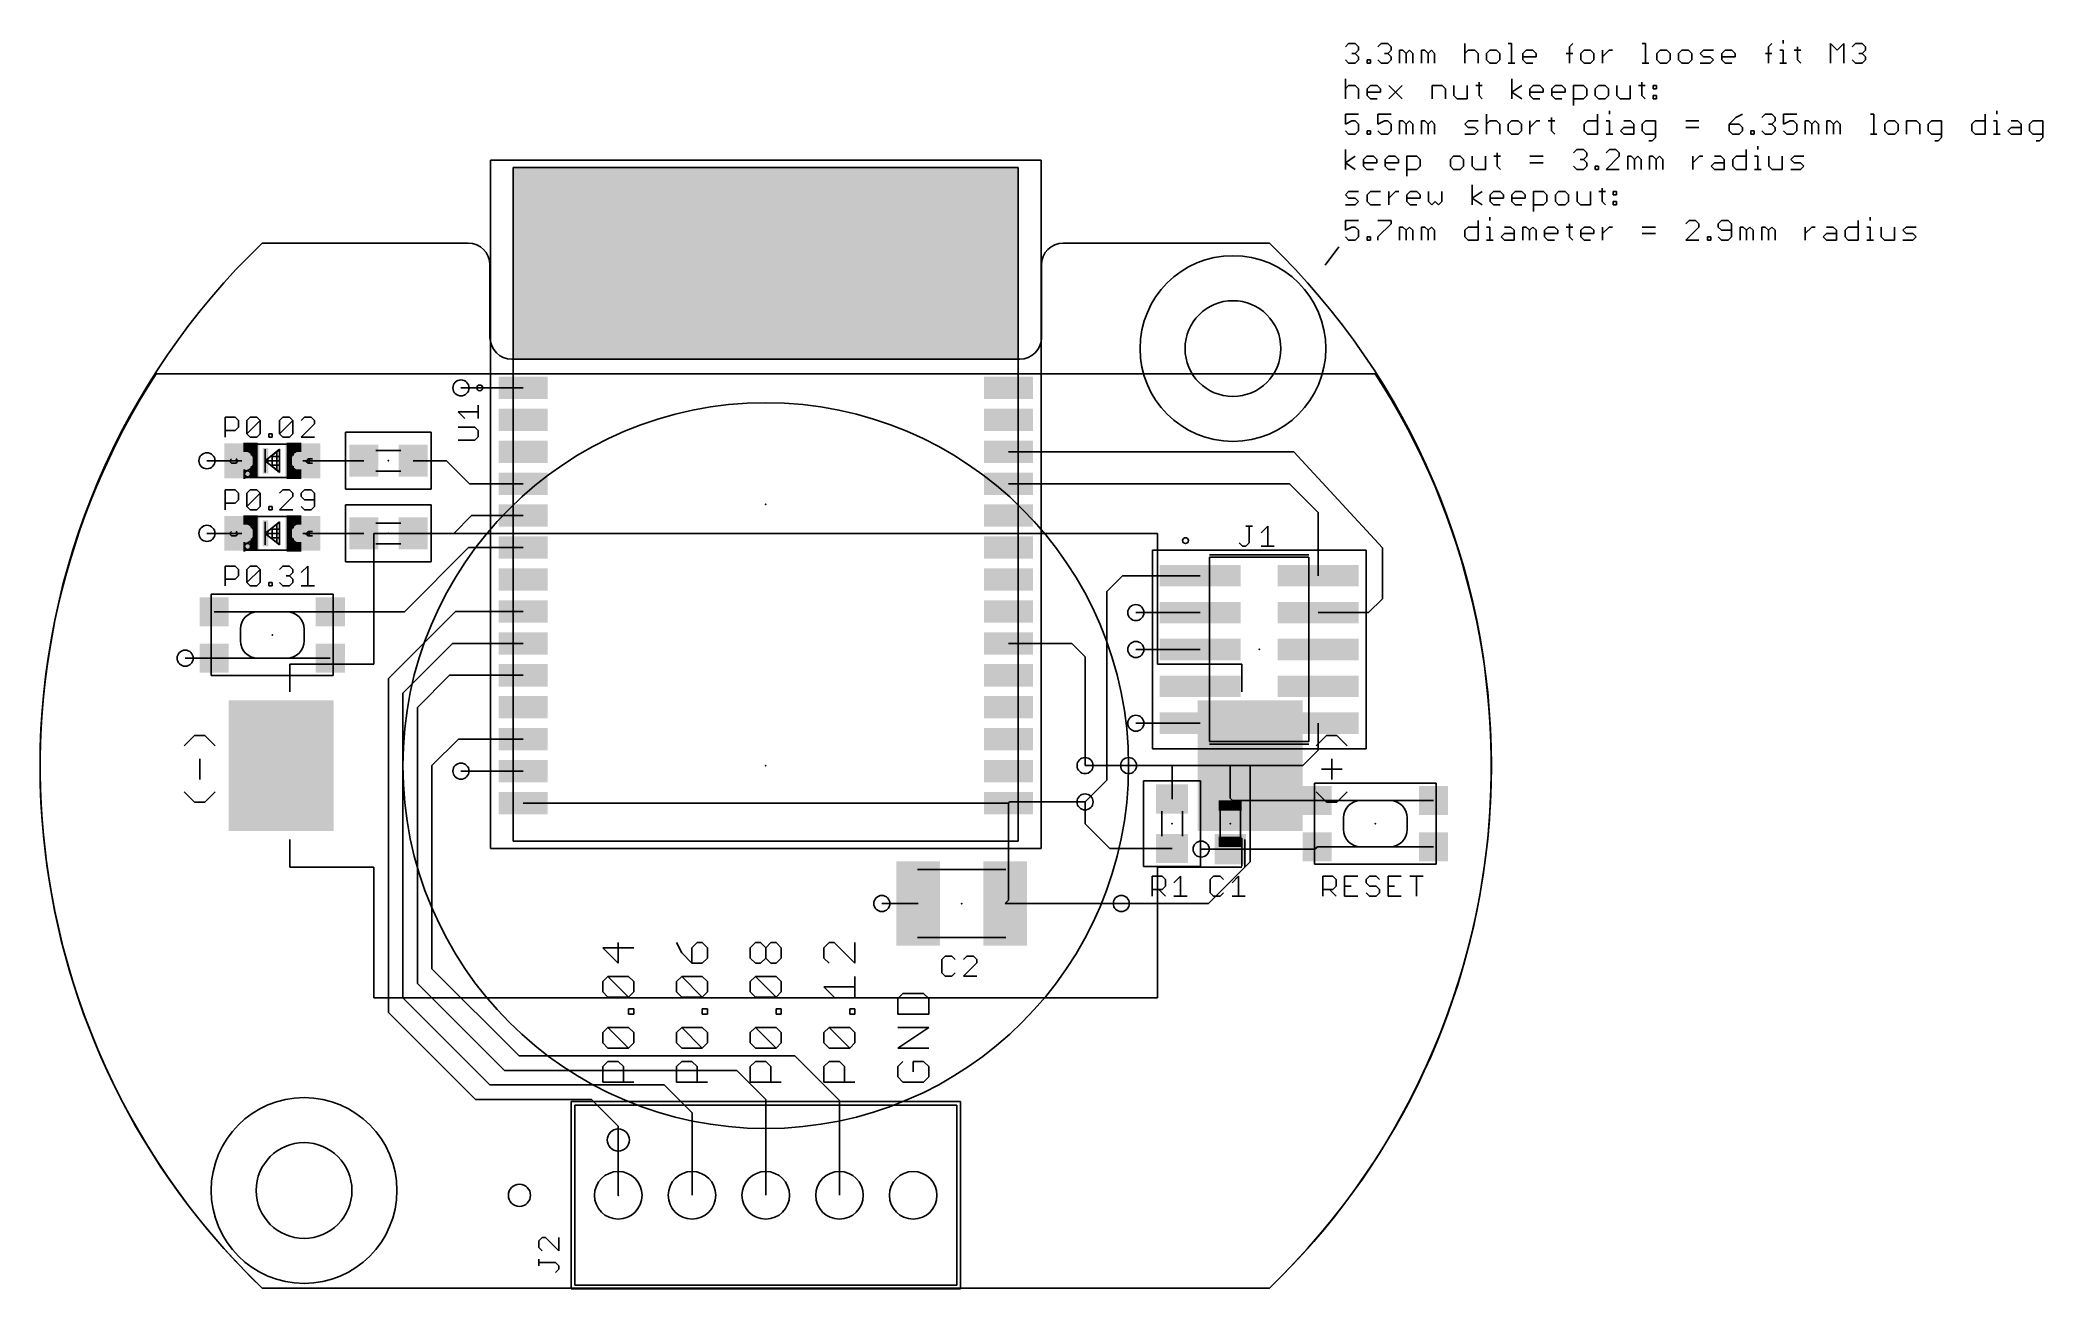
# Model space of a CAD drawing. Extents: x 0 to 69, y 0 to 43.
import ezdxf

# ---------------------------------------------------------------- set-up
doc = ezdxf.new("R2010")
doc.units = 0
for name, color, linetype in [('1', 22, 'CONTINUOUS'), ('121', 2, 'CONTINUOUS'), ('122', 30, 'CONTINUOUS'), ('16', 175, 'CONTINUOUS'), ('17', 82, 'CONTINUOUS'), ('18', 82, 'CONTINUOUS'), ('20', 7, 'CONTINUOUS'), ('21', 253, 'CONTINUOUS'), ('22', 253, 'CONTINUOUS'), ('23', 7, 'CONTINUOUS'), ('24', 7, 'CONTINUOUS'), ('25', 253, 'CONTINUOUS'), ('27', 253, 'CONTINUOUS'), ('39', 22, 'CONTINUOUS'), ('41', 22, 'CONTINUOUS'), ('42', 175, 'CONTINUOUS'), ('43', 82, 'CONTINUOUS'), ('51', 253, 'CONTINUOUS')]:
    doc.layers.add(name, color=color, linetype=linetype)

# ---------------------------------------------------------------- blocks, each defined once
blk = doc.blocks.new('RECT')
blk.add_solid([(-0.5, -0.5), (0.5, -0.5), (-0.5, 0.5), (0.5, 0.5)])
blk = doc.blocks.new('ROUNDP')
blk.add_circle((0, 0), 0.5)
blk = doc.blocks.new('ROUNDV')
blk.add_circle((0, 0), 0.5)

msp = doc.modelspace()

# ---------------------------------------------------------------- linework, layer by layer
at = {"layer": '1'}
for p, q in [((16.64, 31.01), (14.5, 31.01)), ((6.95, 28.5), (5.75, 28.5)), ((9.05, 28.5), (11.15, 28.5)), ((12.85, 28.5), (14, 28.5)), ((14, 28.5), (14.79, 27.71)), ((33.36, 28.81), (43.19, 28.81)), ((43.19, 28.81), (46.25, 25.5)), ((16.64, 27.71), (14.79, 27.71)), ((33.36, 27.71), (43.04, 27.71)), ((44.035, 26.715), (43.04, 27.71)), ((14.25, 26), (14.86, 26.61)), ((16.64, 26.61), (14.86, 26.61)), ((44.035, 24.54), (44.035, 26.715)), ((6.95, 26), (5.75, 26)), ((9.05, 26), (11.15, 26)), ((12.85, 26), (14.25, 26)), ((12.55, 23.3), (14.76, 25.51)), ((16.64, 25.51), (14.76, 25.51)), ((46.25, 25.5), (46.25, 23.75)), ((36.75, 24), (37.29, 24.54)), ((39.965, 24.54), (37.29, 24.54)), ((36.75, 24), (36.75, 17.5)), ((46.25, 23.75), (45.77, 23.27)), ((6, 23.3), (10, 23.3)), ((10, 23.3), (12.55, 23.3)), ((14.31, 23.31), (12, 21)), ((16.64, 23.31), (14.31, 23.31)), ((39.965, 23.27), (37.75, 23.27)), ((44.035, 23.27), (45.77, 23.27)), ((14.21, 22.21), (12.5, 20.5)), ((16.64, 22.21), (14.21, 22.21)), ((33.36, 22.21), (35.54, 22.21)), ((35.54, 22.21), (36, 21.75)), ((6, 21.7), (5, 21.7)), ((10, 21.7), (6, 21.7)), ((36, 21.75), (36, 18)), ((39.965, 22), (37.75, 22)), ((12, 9.5), (12, 21)), ((14.11, 21.11), (13, 20)), ((16.64, 21.11), (14.11, 21.11)), ((12.5, 20.5), (12.5, 10)), ((13, 20), (13, 10.5)), ((39.965, 19.46), (37.75, 19.46)), ((44.035, 19.46), (44.035, 18.535)), ((14.41, 18.91), (13.5, 18)), ((16.64, 18.91), (14.41, 18.91)), ((13.5, 18), (13.5, 11)), ((37.5, 18), (39, 18)), ((39, 18), (41, 18)), ((39, 16.85), (39, 18)), ((41, 16.875), (41, 18)), ((41, 18), (43.5, 18)), ((43.5, 18), (44.035, 18.535)), ((16.64, 17.81), (14.5, 17.81)), ((36.75, 17.5), (36, 16.75)), ((16.64, 16.71), (33.36, 16.71)), ((33.4, 16.75), (33.36, 16.71)), ((33.36, 16.71), (33.36, 13.36)), ((36, 16.75), (33.4, 16.75)), ((36, 16), (36, 16.75)), ((41.075, 16.8), (41, 16.875)), ((44, 16.8), (41.075, 16.8)), ((44, 16.8), (48, 16.8)), ((36.85, 15.15), (36, 16)), ((43.925, 15.125), (44, 15.2)), ((44, 15.2), (48, 15.2)), ((39, 15.15), (36.85, 15.15)), ((40, 15.125), (41, 15.125)), ((41, 15.125), (43.925, 15.125)), ((30.25, 13.25), (29, 13.25)), ((33.36, 13.36), (33.25, 13.25)), ((37.25, 13.25), (33.25, 13.25)), ((16, 7.5), (13, 10.5)), ((16.5, 8), (13.5, 11)), ((15.5, 7), (12.5, 10)), ((15, 6.5), (12, 9.5)), ((26, 8), (16.5, 8)), ((27.54, 6.46), (26, 8)), ((21.5, 7), (15.5, 7)), ((24, 7.5), (16, 7.5)), ((22.46, 6.04), (21.5, 7)), ((25, 6.5), (24, 7.5)), ((19, 6.5), (15, 6.5)), ((19.92, 5.58), (19, 6.5)), ((25, 3.2), (25, 6.5)), ((27.54, 3.2), (27.54, 6.46)), ((19.92, 3.2), (19.92, 5.58)), ((22.46, 3.2), (22.46, 6.04))]:
    msp.add_line(p, q, dxfattribs=at)
at = {"layer": '121'}
for p, q in [((15.0945, 29.9539), (15.0945, 30.4115)), ((6.3796, 29.3135), (6.3796, 29.9999)), ((6.3796, 29.9999), (6.7228, 29.9999)), ((6.7228, 29.9999), (6.8372, 29.8855)), ((6.8372, 29.8855), (6.8372, 29.6567)), ((7.128, 29.8855), (7.2424, 29.9999)), ((7.128, 29.4279), (7.128, 29.8855)), ((7.128, 29.4279), (7.5856, 29.8855)), ((7.2424, 29.9999), (7.4712, 29.9999)), ((7.4712, 29.9999), (7.5856, 29.8855)), ((7.5856, 29.8855), (7.5856, 29.4279)), ((8.2506, 29.8855), (8.365, 29.9999)), ((8.2506, 29.4279), (8.2506, 29.8855)), ((8.2506, 29.4279), (8.7082, 29.8855)), ((8.365, 29.9999), (8.5938, 29.9999)), ((8.5938, 29.9999), (8.7082, 29.8855)), ((8.7082, 29.8855), (8.7082, 29.4279)), ((9.1134, 29.9999), (8.999, 29.8855)), ((8.999, 29.3135), (9.4566, 29.7711)), ((9.3422, 29.9999), (9.1134, 29.9999)), ((9.4566, 29.8855), (9.3422, 29.9999)), ((9.4566, 29.7711), (9.4566, 29.8855)), ((14.6369, 29.9539), (14.4081, 30.1827)), ((14.4081, 30.1827), (15.0945, 30.1827)), ((6.7228, 29.5423), (6.3796, 29.5423)), ((6.8372, 29.6567), (6.7228, 29.5423)), ((7.2424, 29.3135), (7.128, 29.4279)), ((7.4712, 29.3135), (7.2424, 29.3135)), ((7.5856, 29.4279), (7.4712, 29.3135)), ((7.8764, 29.3135), (7.8764, 29.4279)), ((7.8764, 29.4279), (7.9908, 29.4279)), ((7.9908, 29.3135), (7.8764, 29.3135)), ((7.9908, 29.4279), (7.9908, 29.3135)), ((8.365, 29.3135), (8.2506, 29.4279)), ((8.5938, 29.3135), (8.365, 29.3135)), ((8.7082, 29.4279), (8.5938, 29.3135)), ((9.4566, 29.3135), (8.999, 29.3135)), ((14.9801, 29.6631), (14.4081, 29.6631)), ((14.4081, 29.2055), (14.9801, 29.2055)), ((15.0945, 29.5487), (14.9801, 29.6631)), ((14.9801, 29.2055), (15.0945, 29.3199)), ((15.0945, 29.3199), (15.0945, 29.5487)), ((7.75, 28.5), (8.25, 28.9)), ((7.75, 28.9), (7.75, 28.5)), ((8.25, 28.1), (7.75, 28.5)), ((7.75, 28.5), (7.75, 28.1)), ((7.75, 28.5), (8.25, 28.5)), ((8, 28.65), (8.25, 28.65)), ((8.25, 28.35), (8, 28.35)), ((8.25, 28.9), (8.25, 28.65)), ((8.25, 28.65), (8.25, 28.5)), ((8.25, 28.5), (8.25, 28.35)), ((8.25, 28.35), (8.25, 28.1)), ((6.3796, 26.8135), (6.3796, 27.4999)), ((6.3796, 27.4999), (6.7227, 27.4999)), ((6.7227, 27.0423), (6.3796, 27.0423)), ((6.7227, 27.4999), (6.8371, 27.3855)), ((6.8371, 27.1567), (6.7227, 27.0423)), ((6.8371, 27.3855), (6.8371, 27.1567)), ((7.128, 27.3855), (7.2424, 27.4999)), ((7.128, 26.9279), (7.128, 27.3855)), ((7.128, 26.9279), (7.5856, 27.3855)), ((7.2424, 26.8135), (7.128, 26.9279)), ((7.2424, 27.4999), (7.4712, 27.4999)), ((7.4712, 27.4999), (7.5856, 27.3855)), ((7.5856, 26.9279), (7.4712, 26.8135)), ((7.5856, 27.3855), (7.5856, 26.9279)), ((7.8764, 26.8135), (7.8764, 26.9279)), ((7.8764, 26.9279), (7.9908, 26.9279)), ((7.9908, 26.9279), (7.9908, 26.8135)), ((8.365, 27.4999), (8.2506, 27.3855)), ((8.2506, 26.8135), (8.7082, 27.2711)), ((8.5938, 27.4999), (8.365, 27.4999)), ((8.7082, 27.3855), (8.5938, 27.4999)), ((8.7082, 27.2711), (8.7082, 27.3855)), ((9.1134, 27.4999), (8.999, 27.3855)), ((8.999, 27.3855), (8.999, 27.2711)), ((8.999, 27.2711), (9.1134, 27.1567)), ((8.999, 26.9279), (9.1134, 26.8135)), ((9.3422, 27.4999), (9.1134, 27.4999)), ((9.1134, 27.1567), (9.4566, 27.1567)), ((9.4566, 27.3855), (9.3422, 27.4999)), ((9.3422, 26.8135), (9.4566, 26.9279)), ((9.4566, 26.9279), (9.4566, 27.3855)), ((7.4712, 26.8135), (7.2424, 26.8135)), ((7.75, 26.4), (7.75, 26)), ((7.75, 26), (8.25, 26.4)), ((7.9908, 26.8135), (7.8764, 26.8135)), ((8.25, 26.4), (8.25, 26.15)), ((8.7082, 26.8135), (8.2506, 26.8135)), ((9.1134, 26.8135), (9.3422, 26.8135)), ((41.5439, 26.2499), (41.7727, 26.2499)), ((41.6583, 25.6779), (41.6583, 26.2499)), ((42.0635, 26.0211), (42.2923, 26.2499)), ((42.2923, 26.2499), (42.2923, 25.5635)), ((7.75, 26), (7.75, 25.6)), ((8.25, 25.6), (7.75, 26)), ((7.75, 26), (8.25, 26)), ((8, 26.15), (8.25, 26.15)), ((8.25, 25.85), (8, 25.85)), ((8.25, 26.15), (8.25, 26)), ((8.25, 26), (8.25, 25.85)), ((8.25, 25.85), (8.25, 25.6)), ((41.3151, 25.6779), (41.4295, 25.5635)), ((41.4295, 25.5635), (41.5439, 25.5635)), ((41.5439, 25.5635), (41.6583, 25.6779)), ((42.0635, 25.5635), (42.5211, 25.5635)), ((6.3796, 24.1885), (6.3796, 24.8749)), ((6.3796, 24.8749), (6.7227, 24.8749)), ((6.7227, 24.8749), (6.8371, 24.7605)), ((7.128, 24.7605), (7.2424, 24.8749)), ((7.2424, 24.8749), (7.4712, 24.8749)), ((7.4712, 24.8749), (7.5856, 24.7605)), ((8.2506, 24.7605), (8.365, 24.8749)), ((8.365, 24.8749), (8.5938, 24.8749)), ((8.5938, 24.8749), (8.7082, 24.7605)), ((8.999, 24.6461), (9.2278, 24.8749)), ((9.2278, 24.8749), (9.2278, 24.1885)), ((40.285, 25.26), (43.715, 25.26)), ((6.7227, 24.4173), (6.3796, 24.4173)), ((6.8371, 24.5317), (6.7227, 24.4173)), ((6.8371, 24.7605), (6.8371, 24.5317)), ((7.128, 24.3029), (7.128, 24.7605)), ((7.128, 24.3029), (7.5856, 24.7605)), ((7.2424, 24.1885), (7.128, 24.3029)), ((7.4712, 24.1885), (7.2424, 24.1885)), ((7.5856, 24.3029), (7.4712, 24.1885)), ((7.5856, 24.7605), (7.5856, 24.3029)), ((7.8764, 24.1885), (7.8764, 24.3029)), ((7.8764, 24.3029), (7.9908, 24.3029)), ((7.9908, 24.1885), (7.8764, 24.1885)), ((7.9908, 24.3029), (7.9908, 24.1885)), ((8.365, 24.1885), (8.2506, 24.3029)), ((8.5938, 24.1885), (8.365, 24.1885)), ((8.5938, 24.5317), (8.4794, 24.5317)), ((8.7082, 24.6461), (8.5938, 24.5317)), ((8.5938, 24.5317), (8.7082, 24.4173)), ((8.7082, 24.3029), (8.5938, 24.1885)), ((8.7082, 24.7605), (8.7082, 24.6461)), ((8.7082, 24.4173), (8.7082, 24.3029)), ((8.999, 24.1885), (9.4566, 24.1885)), ((5.9, 23.9), (10.1, 23.9)), ((7.5, 23.3), (8.5, 23.3)), ((6.9, 22.3), (6.9, 22.7)), ((9.1, 22.7), (9.1, 22.3)), ((8.5, 21.7), (7.5, 21.7)), ((10.1, 21.1), (5.9, 21.1)), ((43.715, 18.74), (40.285, 18.74)), ((43.9, 17.4), (48.1, 17.4)), ((45.5, 16.8), (46.5, 16.8)), ((16.3, 15.4), (16.3, 16.005)), ((33.7, 15.4), (33.7, 16.005)), ((44.9, 15.8), (44.9, 16.2)), ((47.1, 16.2), (47.1, 15.8)), ((33.7, 15.4), (16.3, 15.4)), ((46.5, 15.2), (45.5, 15.2)), ((48.1, 14.6), (43.9, 14.6)), ((38.3151, 13.5007), (38.3151, 14.1871)), ((38.3151, 14.1871), (38.6583, 14.1871)), ((38.6583, 14.1871), (38.7727, 14.0727)), ((38.7727, 13.8439), (38.6583, 13.7295)), ((38.7727, 14.0727), (38.7727, 13.8439)), ((39.0635, 13.9583), (39.2923, 14.1871)), ((39.2923, 14.1871), (39.2923, 13.5007)), ((40.4295, 14.1871), (40.3151, 14.0727)), ((40.3151, 14.0727), (40.3151, 13.6151)), ((40.6583, 14.1871), (40.4295, 14.1871)), ((40.7727, 14.0727), (40.6583, 14.1871)), ((41.0635, 13.9583), (41.2923, 14.1871)), ((41.2923, 14.1871), (41.2923, 13.5007)), ((44.1925, 13.5007), (44.1925, 14.1871)), ((44.1925, 14.1871), (44.5356, 14.1871)), ((44.5356, 14.1871), (44.65, 14.0727)), ((44.65, 13.8439), (44.5356, 13.7295)), ((44.65, 14.0727), (44.65, 13.8439)), ((45.3985, 14.1871), (44.9409, 14.1871)), ((44.9409, 14.1871), (44.9409, 13.5007)), ((44.9409, 13.8439), (45.1697, 13.8439)), ((45.8037, 14.1871), (45.6893, 14.0727)), ((45.6893, 14.0727), (45.6893, 13.9583)), ((45.6893, 13.9583), (45.8037, 13.8439)), ((46.0325, 14.1871), (45.8037, 14.1871)), ((45.8037, 13.8439), (46.0325, 13.8439)), ((46.1469, 14.0727), (46.0325, 14.1871)), ((46.0325, 13.8439), (46.1469, 13.7295)), ((46.8953, 14.1871), (46.4377, 14.1871)), ((46.4377, 14.1871), (46.4377, 13.5007)), ((46.4377, 13.8439), (46.6665, 13.8439)), ((47.1861, 14.1871), (47.6437, 14.1871)), ((47.4149, 13.5007), (47.4149, 14.1871)), ((38.6583, 13.7295), (38.3151, 13.7295)), ((38.5439, 13.7295), (38.7727, 13.5007)), ((39.0635, 13.5007), (39.5211, 13.5007)), ((40.3151, 13.6151), (40.4295, 13.5007)), ((40.4295, 13.5007), (40.6583, 13.5007)), ((40.6583, 13.5007), (40.7727, 13.6151)), ((41.0635, 13.5007), (41.5211, 13.5007)), ((44.5356, 13.7295), (44.1925, 13.7295)), ((44.4212, 13.7295), (44.65, 13.5007)), ((44.9409, 13.5007), (45.3985, 13.5007)), ((45.8037, 13.5007), (45.6893, 13.6151)), ((46.0325, 13.5007), (45.8037, 13.5007)), ((46.1469, 13.6151), (46.0325, 13.5007)), ((46.1469, 13.7295), (46.1469, 13.6151)), ((46.4377, 13.5007), (46.8953, 13.5007)), ((19.9195, 11.1945), (19.9195, 11.9063)), ((21.9257, 11.9063), (22.1036, 11.5504)), ((22.6375, 11.9063), (22.4595, 11.7283)), ((22.8155, 11.9063), (22.6375, 11.9063)), ((22.9934, 11.7283), (22.8155, 11.9063)), ((24.4657, 11.7283), (24.6436, 11.9063)), ((24.6436, 11.9063), (24.8216, 11.9063)), ((24.8216, 11.9063), (24.9995, 11.7283)), ((24.9995, 11.7283), (25.1775, 11.9063)), ((25.1775, 11.9063), (25.3555, 11.9063)), ((25.3555, 11.9063), (25.5334, 11.7283)), ((27.1836, 11.9063), (27.0057, 11.7283)), ((27.3616, 11.9063), (27.1836, 11.9063)), ((28.0734, 11.1945), (27.3616, 11.9063)), ((28.0734, 11.9063), (28.0734, 11.1945)), ((20.4534, 11.7283), (19.3857, 11.7283)), ((19.3857, 11.7283), (19.9195, 11.1945)), ((22.1036, 11.5504), (22.4595, 11.1945)), ((22.4595, 11.7283), (22.4595, 11.1945)), ((22.4595, 11.1945), (22.8155, 11.1945)), ((22.8155, 11.1945), (22.9934, 11.3724)), ((22.9934, 11.3724), (22.9934, 11.7283)), ((24.4657, 11.3724), (24.4657, 11.7283)), ((24.6436, 11.1945), (24.4657, 11.3724)), ((24.8216, 11.1945), (24.6436, 11.1945)), ((24.9995, 11.3724), (24.8216, 11.1945)), ((24.9995, 11.3724), (24.9995, 11.7283)), ((25.1775, 11.1945), (24.9995, 11.3724)), ((25.3555, 11.1945), (25.1775, 11.1945)), ((25.5334, 11.3724), (25.3555, 11.1945)), ((25.5334, 11.7283), (25.5334, 11.3724)), ((27.0057, 11.7283), (27.0057, 11.3724)), ((27.0057, 11.3724), (27.1836, 11.1945)), ((31.1795, 11.4371), (31.0651, 11.3227)), ((31.0651, 11.3227), (31.0651, 10.8651)), ((31.4083, 11.4371), (31.1795, 11.4371)), ((31.5227, 11.3227), (31.4083, 11.4371)), ((31.9279, 11.4371), (31.8135, 11.3227)), ((31.8135, 10.7507), (32.2711, 11.2083)), ((32.1567, 11.4371), (31.9279, 11.4371)), ((32.2711, 11.3227), (32.1567, 11.4371)), ((32.2711, 11.2083), (32.2711, 11.3227)), ((19.3857, 10.5589), (19.5636, 10.7369)), ((19.3857, 10.203), (19.3857, 10.5589)), ((19.5636, 10.7369), (20.2754, 10.7369)), ((20.2754, 10.0251), (19.5636, 10.7369)), ((20.2754, 10.7369), (20.4534, 10.5589)), ((20.4534, 10.5589), (20.4534, 10.203)), ((21.9257, 10.5589), (22.1036, 10.7369)), ((21.9257, 10.203), (21.9257, 10.5589)), ((22.1036, 10.7369), (22.8155, 10.7369)), ((22.8155, 10.0251), (22.1036, 10.7369)), ((22.8155, 10.7369), (22.9934, 10.5589)), ((22.9934, 10.5589), (22.9934, 10.203)), ((24.4657, 10.5589), (24.6436, 10.7369)), ((24.4657, 10.203), (24.4657, 10.5589)), ((24.6436, 10.7369), (25.3555, 10.7369)), ((25.3555, 10.0251), (24.6436, 10.7369)), ((25.3555, 10.7369), (25.5334, 10.5589)), ((25.5334, 10.5589), (25.5334, 10.203)), ((27.3616, 10.0251), (27.0057, 10.381)), ((27.0057, 10.381), (28.0734, 10.381)), ((28.0734, 10.0251), (28.0734, 10.7369)), ((31.0651, 10.8651), (31.1795, 10.7507)), ((31.1795, 10.7507), (31.4083, 10.7507)), ((31.4083, 10.7507), (31.5227, 10.8651)), ((32.2711, 10.7507), (31.8135, 10.7507)), ((19.5636, 10.0251), (19.3857, 10.203)), ((20.2754, 10.0251), (19.5636, 10.0251)), ((20.4534, 10.203), (20.2754, 10.0251)), ((22.1036, 10.0251), (21.9257, 10.203)), ((22.8155, 10.0251), (22.1036, 10.0251)), ((22.9934, 10.203), (22.8155, 10.0251)), ((24.6436, 10.0251), (24.4657, 10.203)), ((25.3555, 10.0251), (24.6436, 10.0251)), ((25.5334, 10.203), (25.3555, 10.0251)), ((29.7236, 10.1522), (29.5457, 9.9742)), ((29.5457, 9.9742), (29.5457, 9.4404)), ((30.4355, 10.1522), (29.7236, 10.1522)), ((30.6134, 9.9742), (30.4355, 10.1522)), ((30.6134, 9.4404), (30.6134, 9.9742)), ((19.3857, 8.8049), (19.5636, 8.9828)), ((19.5636, 8.9828), (20.2754, 8.9828)), ((20.2754, 8.271), (19.5636, 8.9828)), ((20.2754, 9.4404), (20.2754, 9.6183)), ((20.2754, 9.6183), (20.4534, 9.6183)), ((20.4534, 9.4404), (20.2754, 9.4404)), ((20.2754, 8.9828), (20.4534, 8.8049)), ((20.4534, 9.6183), (20.4534, 9.4404)), ((21.9257, 8.8049), (22.1036, 8.9828)), ((22.1036, 8.9828), (22.8155, 8.9828)), ((22.8155, 8.271), (22.1036, 8.9828)), ((22.8155, 9.4404), (22.8155, 9.6183)), ((22.8155, 9.6183), (22.9934, 9.6183)), ((22.9934, 9.4404), (22.8155, 9.4404)), ((22.8155, 8.9828), (22.9934, 8.8049)), ((22.9934, 9.6183), (22.9934, 9.4404)), ((24.4657, 8.8049), (24.6436, 8.9828)), ((24.6436, 8.9828), (25.3555, 8.9828)), ((25.3555, 8.271), (24.6436, 8.9828)), ((25.3555, 9.4404), (25.3555, 9.6183)), ((25.3555, 9.6183), (25.5334, 9.6183)), ((25.5334, 9.4404), (25.3555, 9.4404)), ((25.3555, 8.9828), (25.5334, 8.8049)), ((25.5334, 9.6183), (25.5334, 9.4404)), ((27.0057, 8.8049), (27.1836, 8.9828)), ((27.1836, 8.9828), (27.8955, 8.9828)), ((27.8955, 8.271), (27.1836, 8.9828)), ((27.8955, 9.4404), (27.8955, 9.6183)), ((27.8955, 9.6183), (28.0734, 9.6183)), ((28.0734, 9.4404), (27.8955, 9.4404)), ((27.8955, 8.9828), (28.0734, 8.8049)), ((28.0734, 9.6183), (28.0734, 9.4404)), ((29.5457, 9.4404), (30.6134, 9.4404)), ((29.5457, 8.271), (30.6134, 8.9828)), ((30.6134, 8.9828), (29.5457, 8.9828)), ((19.3857, 8.4489), (19.3857, 8.8049)), ((19.5636, 8.271), (19.3857, 8.4489)), ((20.4534, 8.4489), (20.2754, 8.271)), ((20.4534, 8.8049), (20.4534, 8.4489)), ((21.9257, 8.4489), (21.9257, 8.8049)), ((22.1036, 8.271), (21.9257, 8.4489)), ((22.9934, 8.4489), (22.8155, 8.271)), ((22.9934, 8.8049), (22.9934, 8.4489)), ((24.4657, 8.4489), (24.4657, 8.8049)), ((24.6436, 8.271), (24.4657, 8.4489)), ((25.5334, 8.4489), (25.3555, 8.271)), ((25.5334, 8.8049), (25.5334, 8.4489)), ((27.0057, 8.4489), (27.0057, 8.8049)), ((27.1836, 8.271), (27.0057, 8.4489)), ((28.0734, 8.4489), (27.8955, 8.271)), ((28.0734, 8.8049), (28.0734, 8.4489)), ((19.3857, 7.6355), (19.5636, 7.8134)), ((19.3857, 7.1016), (19.3857, 7.6355)), ((20.2754, 8.271), (19.5636, 8.271)), ((19.5636, 7.8134), (19.9195, 7.8134)), ((19.9195, 7.8134), (20.0975, 7.6355)), ((20.0975, 7.6355), (20.0975, 7.1016)), ((21.9257, 7.6355), (22.1036, 7.8134)), ((21.9257, 7.1016), (21.9257, 7.6355)), ((22.8155, 8.271), (22.1036, 8.271)), ((22.1036, 7.8134), (22.4595, 7.8134)), ((22.4595, 7.8134), (22.6375, 7.6355)), ((22.6375, 7.6355), (22.6375, 7.1016)), ((24.4657, 7.6355), (24.6436, 7.8134)), ((24.4657, 7.1016), (24.4657, 7.6355)), ((25.3555, 8.271), (24.6436, 8.271)), ((24.6436, 7.8134), (24.9995, 7.8134)), ((24.9995, 7.8134), (25.1775, 7.6355)), ((25.1775, 7.6355), (25.1775, 7.1016)), ((27.0057, 7.6355), (27.1836, 7.8134)), ((27.0057, 7.1016), (27.0057, 7.6355)), ((27.8955, 8.271), (27.1836, 8.271)), ((27.1836, 7.8134), (27.5395, 7.8134)), ((27.5395, 7.8134), (27.7175, 7.6355)), ((27.7175, 7.6355), (27.7175, 7.1016)), ((30.6134, 8.271), (29.5457, 8.271)), ((29.7236, 7.8134), (29.5457, 7.6355)), ((29.5457, 7.6355), (29.5457, 7.2795)), ((30.4355, 7.8134), (30.0795, 7.8134)), ((30.0795, 7.8134), (30.0795, 7.4575)), ((30.6134, 7.6355), (30.4355, 7.8134)), ((30.6134, 7.2795), (30.6134, 7.6355)), ((20.4534, 7.1016), (19.3857, 7.1016)), ((22.9934, 7.1016), (21.9257, 7.1016)), ((25.5334, 7.1016), (24.4657, 7.1016)), ((28.0734, 7.1016), (27.0057, 7.1016)), ((29.5457, 7.2795), (29.7236, 7.1016)), ((29.7236, 7.1016), (30.4355, 7.1016)), ((30.4355, 7.1016), (30.6134, 7.2795)), ((31.7056, 6.4258), (18.2944, 6.4258)), ((18.2944, 6.4258), (18.2944, -0.0258)), ((31.7056, -0.0258), (31.7056, 6.4258)), ((17.2995, 1.7429), (17.1851, 1.6285)), ((17.1851, 1.6285), (17.1851, 1.3997)), ((17.1851, 1.3997), (17.2995, 1.2853)), ((17.4139, 1.7429), (17.2995, 1.7429)), ((17.8715, 1.2853), (17.4139, 1.7429)), ((17.8715, 1.7429), (17.8715, 1.2853)), ((17.1851, 0.7657), (17.1851, 0.9945)), ((17.7571, 0.8801), (17.1851, 0.8801)), ((17.8715, 0.7657), (17.7571, 0.8801)), ((17.8715, 0.6513), (17.8715, 0.7657)), ((17.7571, 0.5369), (17.8715, 0.6513)), ((18.2944, -0.0258), (31.7056, -0.0258))]:
    msp.add_line(p, q, dxfattribs=at)
for centre in [(15.146, 31.01), (39.46, 25.75)]:
    msp.add_circle(centre, 0.1, dxfattribs=at)
for centre, start, end in [((7.5, 22.7), 90, 179.9997), ((8.5, 22.7), 360, 89.9997), ((7.5, 22.3), 180, 270), ((8.5, 22.3), 270, 0), ((45.5, 16.2), 90, 179.9997), ((46.5, 16.2), 360, 89.9997), ((45.5, 15.8), 180, 270), ((46.5, 15.8), 270, 0)]:
    msp.add_arc(centre, 0.6, start, end, dxfattribs=at)
at = {"layer": '122'}
for p, q in [((11.5, 26), (38.5, 26)), ((11.5, 26), (11.5, 21.5)), ((38.5, 26), (38.5, 21.5)), ((8.6, 20.54), (8.6, 21.5)), ((11.5, 21.5), (8.6, 21.5)), ((38.5, 21.5), (41.4, 21.5)), ((41.4, 21.5), (41.4, 20.54)), ((4.9666, 18.6863), (5.3225, 19.0422)), ((5.3225, 19.0422), (5.6784, 19.0422)), ((5.6784, 19.0422), (6.0343, 18.6863)), ((43.9666, 18.6863), (44.3225, 19.0422)), ((44.3225, 19.0422), (44.6784, 19.0422)), ((44.6784, 19.0422), (45.0343, 18.6863)), ((5.5005, 17.5169), (5.5005, 18.2287)), ((44.5005, 17.5169), (44.5005, 18.2287)), ((44.8564, 17.8728), (44.1446, 17.8728)), ((4.9666, 17.0932), (5.3225, 16.7373)), ((5.3225, 16.7373), (5.6784, 16.7373)), ((5.6784, 16.7373), (6.0343, 17.0932)), ((43.9666, 17.0932), (44.3225, 16.7373)), ((44.3225, 16.7373), (44.6784, 16.7373)), ((44.6784, 16.7373), (45.0343, 17.0932)), ((8.6, 15.46), (8.6, 14.5)), ((41.4, 15.5), (41.4, 14.54)), ((11.5, 14.5), (8.6, 14.5)), ((11.5, 14.5), (11.5, 10)), ((38.5, 14.5), (38.5, 14.5)), ((38.5, 14.5), (38.5, 10)), ((38.5, 14.5), (41.4, 14.5)), ((38.5, 10), (11.5, 10))]:
    msp.add_line(p, q, dxfattribs=at)
msp.add_circle((25, 18), 12.5, dxfattribs=at)
at = {"layer": '16'}
for p, q in [((46, 31.5), (4, 31.5)), ((36, 18), (37.5, 18)), ((41.69, 18), (41.69, 14.69)), ((40.25, 13.25), (41.69, 14.69)), ((37.25, 13.25), (40.25, 13.25)), ((7.6507, 0), (42.3494, 0))]:
    msp.add_line(p, q, dxfattribs=at)
for centre, start, end in [((24.9316, 17.9643), 147.1107, 226.1107), ((25.0684, 17.9643), 313.8894, 32.8894)]:
    msp.add_arc(centre, 24.9268, start, end, dxfattribs=at)
at = {"layer": '20'}
for p, q in [((7.6507, 36), (14.75, 36)), ((35.25, 36), (42.3494, 36)), ((15.5, 35.25), (15.5, 32.75)), ((34.5, 32.75), (34.5, 35.25)), ((16.25, 32), (33.75, 32)), ((7.6507, 0), (42.3494, 0))]:
    msp.add_line(p, q, dxfattribs=at)
for centre in [(41.095, 32.365), (9.095, 3.365)]:
    msp.add_circle(centre, 1.65, dxfattribs=at)
for centre, radius, start, end in [((25, 18), 25, 133.9455, 226.0545), ((14.75, 35.25), 0.75, 0, 90), ((35.25, 35.25), 0.75, 90, 180), ((25.0001, 18), 25, 313.9455, 46.0545), ((16.25, 32.75), 0.75, 180, 270), ((33.75, 32.75), 0.75, 270, 0)]:
    msp.add_arc(centre, radius, start, end, dxfattribs=at)
at = {"layer": '21'}
for p, q in [((16.3, 31.715), (16.3, 38.6)), ((16.3, 38.6), (33.7, 38.6)), ((33.7, 38.6), (33.7, 31.715)), ((8.254, 28.881), (7.746, 28.5)), ((7.746, 28.5), (8.254, 28.119)), ((7.8476, 28.4238), (7.8476, 28.5762)), ((8, 28.3095), (8, 28.6905)), ((8.1524, 28.1952), (8.1524, 28.8048)), ((8.254, 28.119), (8.254, 28.881)), ((8.254, 26.381), (7.746, 26)), ((8.1524, 25.6952), (8.1524, 26.3048)), ((8.254, 25.619), (8.254, 26.381)), ((7.746, 26), (8.254, 25.619)), ((7.8476, 25.9238), (7.8476, 26.0762)), ((8, 25.8095), (8, 26.1905)), ((40.285, 25.26), (43.715, 25.26)), ((5.9, 23.9), (10.1, 23.9)), ((5.9, 21.1), (5.9, 23.9)), ((10.1, 23.9), (10.1, 21.1)), ((7.5, 23.3), (8.5, 23.3)), ((6.9, 22.3), (6.9, 22.7)), ((9.1, 22.7), (9.1, 22.3)), ((8.5, 21.7), (7.5, 21.7)), ((10.1, 21.1), (5.9, 21.1)), ((43.715, 18.74), (40.285, 18.74)), ((43.9, 17.4), (48.1, 17.4)), ((43.9, 14.6), (43.9, 17.4)), ((48.1, 17.4), (48.1, 14.6)), ((45.5, 16.8), (46.5, 16.8)), ((16.3, 15.4), (16.3, 16.005)), ((33.7, 15.4), (33.7, 16.005)), ((44.9, 15.8), (44.9, 16.2)), ((47.1, 16.2), (47.1, 15.8)), ((33.7, 15.4), (16.3, 15.4)), ((46.5, 15.2), (45.5, 15.2)), ((48.1, 14.6), (43.9, 14.6)), ((31.7056, 6.4258), (18.2944, 6.4258)), ((18.2944, 6.4258), (18.2944, -0.0258)), ((31.7056, -0.0258), (31.7056, 6.4258)), ((18.2944, -0.0258), (31.7056, -0.0258))]:
    msp.add_line(p, q, dxfattribs=at)
for centre in [(15.146, 31.01), (39.46, 25.75)]:
    msp.add_circle(centre, 0.1, dxfattribs=at)
for centre, radius, start, end in [((7.5, 22.7), 0.6, 90, 180), ((8.5, 22.7), 0.6, 0, 90), ((7.5, 22.3), 0.6, 180, 270), ((8.5, 22.3), 0.6, 270, 0), ((45.5, 16.2), 0.6, 90, 180), ((46.5, 16.2), 0.6, 0, 90), ((45.5, 15.8), 0.6, 180, 270), ((46.5, 15.8), 0.6, 270, 0), ((16.5164, 3.2), 0.381, 0, 180), ((16.5164, 3.2), 0.381, 180, 0)]:
    msp.add_arc(centre, radius, start, end, dxfattribs=at)
at = {"layer": '22'}
for p, q in [((11.5, 26), (38.5, 26)), ((11.5, 26), (11.5, 21.5)), ((38.5, 26), (38.5, 21.5)), ((8.6, 20.54), (8.6, 21.5)), ((11.5, 21.5), (8.6, 21.5)), ((38.5, 21.5), (41.4, 21.5)), ((41.4, 21.5), (41.4, 20.54)), ((8.6, 15.46), (8.6, 14.5)), ((41.51, 15.46), (41.51, 14.5)), ((11.5, 14.5), (8.6, 14.5)), ((11.5, 14.5), (11.5, 10)), ((38.5, 14.5), (41.4, 14.5)), ((38.5, 14.5), (38.5, 10)), ((38.5, 10), (11.5, 10))]:
    msp.add_line(p, q, dxfattribs=at)
msp.add_circle((25, 18), 12.5, dxfattribs=at)
for start, end in [(0, 180), (180, 0)]:
    msp.add_arc((16.5164, 3.2), 0.381, start, end, dxfattribs=at)
at = {"layer": '23'}
for p in [(8, 28.5), (12, 28.5), (25, 27), (8, 26), (12, 26), (8, 22.5), (42, 22), (39, 16), (41, 16), (46, 16), (31.75, 13.25), (19.92, 3.2)]:
    msp.add_point(p, dxfattribs=at)
at = {"layer": '24'}
msp.add_point((25, 18), dxfattribs=at)
at = {"layer": '25'}
for p, q in [((15.0945, 29.9539), (15.0945, 30.4115)), ((6.3796, 29.3135), (6.3796, 29.9999)), ((6.3796, 29.9999), (6.7228, 29.9999)), ((6.7228, 29.9999), (6.8372, 29.8855)), ((6.8372, 29.8855), (6.8372, 29.6567)), ((7.128, 29.8855), (7.2424, 29.9999)), ((7.128, 29.4279), (7.128, 29.8855)), ((7.128, 29.4279), (7.5856, 29.8855)), ((7.2424, 29.9999), (7.4712, 29.9999)), ((7.4712, 29.9999), (7.5856, 29.8855)), ((7.5856, 29.8855), (7.5856, 29.4279)), ((8.2506, 29.8855), (8.365, 29.9999)), ((8.2506, 29.4279), (8.2506, 29.8855)), ((8.2506, 29.4279), (8.7082, 29.8855)), ((8.365, 29.9999), (8.5938, 29.9999)), ((8.5938, 29.9999), (8.7082, 29.8855)), ((8.7082, 29.8855), (8.7082, 29.4279)), ((9.1134, 29.9999), (8.999, 29.8855)), ((8.999, 29.3135), (9.4566, 29.7711)), ((9.3422, 29.9999), (9.1134, 29.9999)), ((9.4566, 29.8855), (9.3422, 29.9999)), ((9.4566, 29.7711), (9.4566, 29.8855)), ((14.6369, 29.9539), (14.4081, 30.1827)), ((14.4081, 30.1827), (15.0945, 30.1827)), ((6.7228, 29.5423), (6.3796, 29.5423)), ((6.8372, 29.6567), (6.7228, 29.5423)), ((7.2424, 29.3135), (7.128, 29.4279)), ((7.4712, 29.3135), (7.2424, 29.3135)), ((7.5856, 29.4279), (7.4712, 29.3135)), ((7.8764, 29.3135), (7.8764, 29.4279)), ((7.8764, 29.4279), (7.9908, 29.4279)), ((7.9908, 29.3135), (7.8764, 29.3135)), ((7.9908, 29.4279), (7.9908, 29.3135)), ((8.365, 29.3135), (8.2506, 29.4279)), ((8.5938, 29.3135), (8.365, 29.3135)), ((8.7082, 29.4279), (8.5938, 29.3135)), ((9.4566, 29.3135), (8.999, 29.3135)), ((14.9801, 29.6631), (14.4081, 29.6631)), ((14.4081, 29.2055), (14.9801, 29.2055)), ((15.0945, 29.5487), (14.9801, 29.6631)), ((14.9801, 29.2055), (15.0945, 29.3199)), ((15.0945, 29.3199), (15.0945, 29.5487)), ((6.3796, 26.8135), (6.3796, 27.4999)), ((6.3796, 27.4999), (6.7228, 27.4999)), ((6.7228, 27.0423), (6.3796, 27.0423)), ((6.7228, 27.4999), (6.8372, 27.3855)), ((6.8372, 27.1567), (6.7228, 27.0423)), ((6.8372, 27.3855), (6.8372, 27.1567)), ((7.128, 27.3855), (7.2424, 27.4999)), ((7.128, 26.9279), (7.128, 27.3855)), ((7.128, 26.9279), (7.5856, 27.3855)), ((7.2424, 26.8135), (7.128, 26.9279)), ((7.2424, 27.4999), (7.4712, 27.4999)), ((7.4712, 27.4999), (7.5856, 27.3855)), ((7.5856, 26.9279), (7.4712, 26.8135)), ((7.5856, 27.3855), (7.5856, 26.9279)), ((7.8764, 26.8135), (7.8764, 26.9279)), ((7.8764, 26.9279), (7.9908, 26.9279)), ((7.9908, 26.9279), (7.9908, 26.8135)), ((8.365, 27.4999), (8.2506, 27.3855)), ((8.2506, 26.8135), (8.7082, 27.2711)), ((8.5938, 27.4999), (8.365, 27.4999)), ((8.7082, 27.3855), (8.5938, 27.4999)), ((8.7082, 27.2711), (8.7082, 27.3855)), ((9.1134, 27.4999), (8.999, 27.3855)), ((8.999, 27.3855), (8.999, 27.2711)), ((8.999, 27.2711), (9.1134, 27.1567)), ((8.999, 26.9279), (9.1134, 26.8135)), ((9.3422, 27.4999), (9.1134, 27.4999)), ((9.1134, 27.1567), (9.4566, 27.1567)), ((9.4566, 27.3855), (9.3422, 27.4999)), ((9.3422, 26.8135), (9.4566, 26.9279)), ((9.4566, 26.9279), (9.4566, 27.3855)), ((7.4712, 26.8135), (7.2424, 26.8135)), ((7.9908, 26.8135), (7.8764, 26.8135)), ((8.7082, 26.8135), (8.2506, 26.8135)), ((9.1134, 26.8135), (9.3422, 26.8135)), ((41.5439, 26.2499), (41.7727, 26.2499)), ((41.6583, 25.6779), (41.6583, 26.2499)), ((42.0635, 26.0211), (42.2923, 26.2499)), ((42.2923, 26.2499), (42.2923, 25.5635)), ((41.3151, 25.6779), (41.4295, 25.5635)), ((41.4295, 25.5635), (41.5439, 25.5635)), ((41.5439, 25.5635), (41.6583, 25.6779)), ((42.0635, 25.5635), (42.5211, 25.5635)), ((38.3151, 13.5007), (38.3151, 14.1871)), ((38.3151, 14.1871), (38.6583, 14.1871)), ((38.6583, 14.1871), (38.7727, 14.0727)), ((38.7727, 13.8439), (38.6583, 13.7295)), ((38.7727, 14.0727), (38.7727, 13.8439)), ((39.0635, 13.9583), (39.2923, 14.1871)), ((39.2923, 14.1871), (39.2923, 13.5007)), ((40.4295, 14.1871), (40.3151, 14.0727)), ((40.3151, 14.0727), (40.3151, 13.6151)), ((40.6583, 14.1871), (40.4295, 14.1871)), ((40.7727, 14.0727), (40.6583, 14.1871)), ((41.0635, 13.9583), (41.2923, 14.1871)), ((41.2923, 14.1871), (41.2923, 13.5007)), ((38.6583, 13.7295), (38.3151, 13.7295)), ((38.5439, 13.7295), (38.7727, 13.5007)), ((39.0635, 13.5007), (39.5211, 13.5007)), ((40.3151, 13.6151), (40.4295, 13.5007)), ((40.4295, 13.5007), (40.6583, 13.5007)), ((40.6583, 13.5007), (40.7727, 13.6151)), ((41.0635, 13.5007), (41.5211, 13.5007)), ((19.9195, 11.1945), (19.9195, 11.9063)), ((21.9257, 11.9063), (22.1036, 11.5504)), ((22.6375, 11.9063), (22.4595, 11.7283)), ((22.8155, 11.9063), (22.6375, 11.9063)), ((22.9934, 11.7283), (22.8155, 11.9063)), ((24.4657, 11.7283), (24.6436, 11.9063)), ((24.6436, 11.9063), (24.8216, 11.9063)), ((24.8216, 11.9063), (24.9995, 11.7283)), ((24.9995, 11.7283), (25.1775, 11.9063)), ((25.1775, 11.9063), (25.3555, 11.9063)), ((25.3555, 11.9063), (25.5334, 11.7283)), ((27.1836, 11.9063), (27.0057, 11.7283)), ((27.3616, 11.9063), (27.1836, 11.9063)), ((28.0734, 11.1945), (27.3616, 11.9063)), ((28.0734, 11.9063), (28.0734, 11.1945)), ((20.4534, 11.7283), (19.3857, 11.7283)), ((19.3857, 11.7283), (19.9195, 11.1945)), ((22.1036, 11.5504), (22.4595, 11.1945)), ((22.4595, 11.7283), (22.4595, 11.1945)), ((22.4595, 11.1945), (22.8155, 11.1945)), ((22.8155, 11.1945), (22.9934, 11.3724)), ((22.9934, 11.3724), (22.9934, 11.7283)), ((24.4657, 11.3724), (24.4657, 11.7283)), ((24.6436, 11.1945), (24.4657, 11.3724)), ((24.8216, 11.1945), (24.6436, 11.1945)), ((24.9995, 11.3724), (24.8216, 11.1945)), ((24.9995, 11.3724), (24.9995, 11.7283)), ((25.1775, 11.1945), (24.9995, 11.3724)), ((25.3555, 11.1945), (25.1775, 11.1945)), ((25.5334, 11.3724), (25.3555, 11.1945)), ((25.5334, 11.7283), (25.5334, 11.3724)), ((27.0057, 11.7283), (27.0057, 11.3724)), ((27.0057, 11.3724), (27.1836, 11.1945)), ((31.1795, 11.4371), (31.0651, 11.3227)), ((31.0651, 11.3227), (31.0651, 10.8651)), ((31.4083, 11.4371), (31.1795, 11.4371)), ((31.5227, 11.3227), (31.4083, 11.4371)), ((31.9279, 11.4371), (31.8135, 11.3227)), ((31.8135, 10.7507), (32.2711, 11.2083)), ((32.1567, 11.4371), (31.9279, 11.4371)), ((32.2711, 11.3227), (32.1567, 11.4371)), ((32.2711, 11.2083), (32.2711, 11.3227)), ((19.3857, 10.5589), (19.5636, 10.7369)), ((19.3857, 10.203), (19.3857, 10.5589)), ((19.5636, 10.7369), (20.2754, 10.7369)), ((20.2754, 10.0251), (19.5636, 10.7369)), ((20.2754, 10.7369), (20.4534, 10.5589)), ((20.4534, 10.5589), (20.4534, 10.203)), ((21.9257, 10.5589), (22.1036, 10.7369)), ((21.9257, 10.203), (21.9257, 10.5589)), ((22.1036, 10.7369), (22.8155, 10.7369)), ((22.8155, 10.0251), (22.1036, 10.7369)), ((22.8155, 10.7369), (22.9934, 10.5589)), ((22.9934, 10.5589), (22.9934, 10.203)), ((24.4657, 10.5589), (24.6436, 10.7369)), ((24.4657, 10.203), (24.4657, 10.5589)), ((24.6436, 10.7369), (25.3555, 10.7369)), ((25.3555, 10.0251), (24.6436, 10.7369)), ((25.3555, 10.7369), (25.5334, 10.5589)), ((25.5334, 10.5589), (25.5334, 10.203)), ((27.3616, 10.0251), (27.0057, 10.381)), ((27.0057, 10.381), (28.0734, 10.381)), ((28.0734, 10.0251), (28.0734, 10.7369)), ((31.0651, 10.8651), (31.1795, 10.7507)), ((31.1795, 10.7507), (31.4083, 10.7507)), ((31.4083, 10.7507), (31.5227, 10.8651)), ((32.2711, 10.7507), (31.8135, 10.7507)), ((19.5636, 10.0251), (19.3857, 10.203)), ((20.2754, 10.0251), (19.5636, 10.0251)), ((20.4534, 10.203), (20.2754, 10.0251)), ((22.1036, 10.0251), (21.9257, 10.203)), ((22.8155, 10.0251), (22.1036, 10.0251)), ((22.9934, 10.203), (22.8155, 10.0251)), ((24.6436, 10.0251), (24.4657, 10.203)), ((25.3555, 10.0251), (24.6436, 10.0251)), ((25.5334, 10.203), (25.3555, 10.0251)), ((29.7236, 10.1522), (29.5457, 9.9742)), ((29.5457, 9.9742), (29.5457, 9.4404)), ((30.4355, 10.1522), (29.7236, 10.1522)), ((30.6134, 9.9742), (30.4355, 10.1522)), ((30.6134, 9.4404), (30.6134, 9.9742)), ((19.3857, 8.8049), (19.5636, 8.9828)), ((19.5636, 8.9828), (20.2754, 8.9828)), ((20.2754, 8.271), (19.5636, 8.9828)), ((20.2754, 9.4404), (20.2754, 9.6183)), ((20.2754, 9.6183), (20.4534, 9.6183)), ((20.4534, 9.4404), (20.2754, 9.4404)), ((20.2754, 8.9828), (20.4534, 8.8049)), ((20.4534, 9.6183), (20.4534, 9.4404)), ((21.9257, 8.8049), (22.1036, 8.9828)), ((22.1036, 8.9828), (22.8155, 8.9828)), ((22.8155, 8.271), (22.1036, 8.9828)), ((22.8155, 9.4404), (22.8155, 9.6183)), ((22.8155, 9.6183), (22.9934, 9.6183)), ((22.9934, 9.4404), (22.8155, 9.4404)), ((22.8155, 8.9828), (22.9934, 8.8049)), ((22.9934, 9.6183), (22.9934, 9.4404)), ((24.4657, 8.8049), (24.6436, 8.9828)), ((24.6436, 8.9828), (25.3555, 8.9828)), ((25.3555, 8.271), (24.6436, 8.9828)), ((25.3555, 9.4404), (25.3555, 9.6183)), ((25.3555, 9.6183), (25.5334, 9.6183)), ((25.5334, 9.4404), (25.3555, 9.4404)), ((25.3555, 8.9828), (25.5334, 8.8049)), ((25.5334, 9.6183), (25.5334, 9.4404)), ((27.0057, 8.8049), (27.1836, 8.9828)), ((27.1836, 8.9828), (27.8955, 8.9828)), ((27.8955, 8.271), (27.1836, 8.9828)), ((27.8955, 9.4404), (27.8955, 9.6183)), ((27.8955, 9.6183), (28.0734, 9.6183)), ((28.0734, 9.4404), (27.8955, 9.4404)), ((27.8955, 8.9828), (28.0734, 8.8049)), ((28.0734, 9.6183), (28.0734, 9.4404)), ((29.5457, 9.4404), (30.6134, 9.4404)), ((29.5457, 8.271), (30.6134, 8.9828)), ((30.6134, 8.9828), (29.5457, 8.9828)), ((19.3857, 8.4489), (19.3857, 8.8049)), ((19.5636, 8.271), (19.3857, 8.4489)), ((20.4534, 8.4489), (20.2754, 8.271)), ((20.4534, 8.8049), (20.4534, 8.4489)), ((21.9257, 8.4489), (21.9257, 8.8049)), ((22.1036, 8.271), (21.9257, 8.4489)), ((22.9934, 8.4489), (22.8155, 8.271)), ((22.9934, 8.8049), (22.9934, 8.4489)), ((24.4657, 8.4489), (24.4657, 8.8049)), ((24.6436, 8.271), (24.4657, 8.4489)), ((25.5334, 8.4489), (25.3555, 8.271)), ((25.5334, 8.8049), (25.5334, 8.4489)), ((27.0057, 8.4489), (27.0057, 8.8049)), ((27.1836, 8.271), (27.0057, 8.4489)), ((28.0734, 8.4489), (27.8955, 8.271)), ((28.0734, 8.8049), (28.0734, 8.4489)), ((19.3857, 7.6355), (19.5636, 7.8134)), ((19.3857, 7.1016), (19.3857, 7.6355)), ((20.2754, 8.271), (19.5636, 8.271)), ((19.5636, 7.8134), (19.9195, 7.8134)), ((19.9195, 7.8134), (20.0975, 7.6355)), ((20.0975, 7.6355), (20.0975, 7.1016)), ((21.9257, 7.6355), (22.1036, 7.8134)), ((21.9257, 7.1016), (21.9257, 7.6355)), ((22.8155, 8.271), (22.1036, 8.271)), ((22.1036, 7.8134), (22.4595, 7.8134)), ((22.4595, 7.8134), (22.6375, 7.6355)), ((22.6375, 7.6355), (22.6375, 7.1016)), ((24.4657, 7.6355), (24.6436, 7.8134)), ((24.4657, 7.1016), (24.4657, 7.6355)), ((25.3555, 8.271), (24.6436, 8.271)), ((24.6436, 7.8134), (24.9995, 7.8134)), ((24.9995, 7.8134), (25.1775, 7.6355)), ((25.1775, 7.6355), (25.1775, 7.1016)), ((27.0057, 7.6355), (27.1836, 7.8134)), ((27.0057, 7.1016), (27.0057, 7.6355)), ((27.8955, 8.271), (27.1836, 8.271)), ((27.1836, 7.8134), (27.5395, 7.8134)), ((27.5395, 7.8134), (27.7175, 7.6355)), ((27.7175, 7.6355), (27.7175, 7.1016)), ((30.6134, 8.271), (29.5457, 8.271)), ((29.7236, 7.8134), (29.5457, 7.6355)), ((29.5457, 7.6355), (29.5457, 7.2796)), ((30.4355, 7.8134), (30.0795, 7.8134)), ((30.0795, 7.8134), (30.0795, 7.4575)), ((30.6134, 7.6355), (30.4355, 7.8134)), ((30.6134, 7.2796), (30.6134, 7.6355)), ((20.4534, 7.1016), (19.3857, 7.1016)), ((22.9934, 7.1016), (21.9257, 7.1016)), ((25.5334, 7.1016), (24.4657, 7.1016)), ((28.0734, 7.1016), (27.0057, 7.1016)), ((29.5457, 7.2796), (29.7236, 7.1016)), ((29.7236, 7.1016), (30.4355, 7.1016)), ((30.4355, 7.1016), (30.6134, 7.2796))]:
    msp.add_line(p, q, dxfattribs=at)
at = {"layer": '27'}
for p, q in [((17.2995, 1.7429), (17.1851, 1.6285)), ((17.1851, 1.6285), (17.1851, 1.3997)), ((17.1851, 1.3997), (17.2995, 1.2853)), ((17.4139, 1.7429), (17.2995, 1.7429)), ((17.8715, 1.2853), (17.4139, 1.7429)), ((17.8715, 1.7429), (17.8715, 1.2853)), ((17.1851, 0.7657), (17.1851, 0.9945)), ((17.7571, 0.8801), (17.1851, 0.8801)), ((17.8715, 0.7657), (17.7571, 0.8801)), ((17.8715, 0.6513), (17.8715, 0.7657)), ((17.7571, 0.5369), (17.8715, 0.6513))]:
    msp.add_line(p, q, dxfattribs=at)
at = {"layer": '39'}
for p, q in [((15.515, 38.85), (15.515, 15.15)), ((34.485, 38.85), (15.515, 38.85)), ((34.485, 15.15), (34.485, 38.85)), ((10.527, 29.483), (13.473, 29.483)), ((10.527, 27.517), (10.527, 29.483)), ((13.473, 29.483), (13.473, 27.517)), ((13.473, 27.517), (10.527, 27.517)), ((10.527, 26.983), (13.473, 26.983)), ((10.527, 25.017), (10.527, 26.983)), ((13.473, 26.983), (13.473, 25.017)), ((13.473, 25.017), (10.527, 25.017)), ((38.32, 18.575), (38.32, 25.425)), ((38.32, 25.425), (45.68, 25.425)), ((45.68, 25.425), (45.68, 18.575)), ((45.68, 18.575), (38.32, 18.575)), ((38.017, 14.527), (38.017, 17.473)), ((38.017, 17.473), (39.983, 17.473)), ((39.983, 17.473), (39.983, 14.527)), ((15.515, 15.15), (34.485, 15.15)), ((39.983, 14.527), (38.017, 14.527))]:
    msp.add_line(p, q, dxfattribs=at)
at = {"layer": '41'}
for centre in [(41.095, 32.365), (9.095, 3.365)]:
    msp.add_circle(centre, 3.2, dxfattribs=at)
at = {"layer": '42'}
for centre in [(41.095, 32.365), (9.095, 3.365)]:
    msp.add_circle(centre, 3.2, dxfattribs=at)
at = {"layer": '51'}
for p, q in [((44.9672, 42.7627), (45.0816, 42.8771)), ((45.0816, 42.8771), (45.3104, 42.8771)), ((45.3104, 42.8771), (45.4248, 42.7627)), ((46.0899, 42.7627), (46.2043, 42.8771)), ((46.2043, 42.8771), (46.4331, 42.8771)), ((46.4331, 42.8771), (46.5475, 42.7627)), ((49.0835, 42.8771), (49.0835, 42.1908)), ((50.5804, 42.8771), (50.6948, 42.8771)), ((50.6948, 42.8771), (50.6948, 42.1908)), ((52.6905, 42.7627), (52.8049, 42.8771)), ((55.1956, 42.8771), (55.31, 42.8771)), ((55.31, 42.8771), (55.31, 42.1908)), ((59.551, 42.7627), (59.6654, 42.8771)), ((60.05, 42.9915), (60.05, 42.8771)), ((61.6819, 42.1908), (61.6819, 42.8771)), ((61.6819, 42.8771), (61.9107, 42.6483)), ((61.9107, 42.6483), (62.1395, 42.8771)), ((62.1395, 42.8771), (62.1395, 42.1908)), ((62.4303, 42.7627), (62.5447, 42.8771)), ((62.5447, 42.8771), (62.7735, 42.8771)), ((62.7735, 42.8771), (62.8879, 42.7627)), ((45.0816, 42.1908), (44.9672, 42.3051)), ((45.3104, 42.1908), (45.0816, 42.1908)), ((45.3104, 42.5339), (45.196, 42.5339)), ((45.4248, 42.6483), (45.3104, 42.5339)), ((45.3104, 42.5339), (45.4248, 42.4195)), ((45.4248, 42.3051), (45.3104, 42.1908)), ((45.4248, 42.7627), (45.4248, 42.6483)), ((45.4248, 42.4195), (45.4248, 42.3051)), ((45.7157, 42.1908), (45.7157, 42.3051)), ((45.7157, 42.3051), (45.8301, 42.3051)), ((45.8301, 42.1908), (45.7157, 42.1908)), ((45.8301, 42.3051), (45.8301, 42.1908)), ((46.2043, 42.1908), (46.0899, 42.3051)), ((46.4331, 42.1908), (46.2043, 42.1908)), ((46.4331, 42.5339), (46.3187, 42.5339)), ((46.5475, 42.6483), (46.4331, 42.5339)), ((46.4331, 42.5339), (46.5475, 42.4195)), ((46.5475, 42.3051), (46.4331, 42.1908)), ((46.5475, 42.7627), (46.5475, 42.6483)), ((46.5475, 42.4195), (46.5475, 42.3051)), ((46.8383, 42.1908), (46.8383, 42.6483)), ((46.8383, 42.6483), (46.9527, 42.6483)), ((46.9527, 42.6483), (47.0671, 42.5339)), ((47.0671, 42.5339), (47.1815, 42.6483)), ((47.0671, 42.5339), (47.0671, 42.1908)), ((47.1815, 42.6483), (47.2959, 42.5339)), ((47.2959, 42.5339), (47.2959, 42.1908)), ((47.5867, 42.1908), (47.5867, 42.6483)), ((47.5867, 42.6483), (47.7011, 42.6483)), ((47.7011, 42.6483), (47.8155, 42.5339)), ((47.8155, 42.5339), (47.9299, 42.6483)), ((47.8155, 42.5339), (47.8155, 42.1908)), ((47.9299, 42.6483), (48.0443, 42.5339)), ((48.0443, 42.5339), (48.0443, 42.1908)), ((49.0835, 42.5339), (49.1979, 42.6483)), ((49.1979, 42.6483), (49.4267, 42.6483)), ((49.4267, 42.6483), (49.5411, 42.5339)), ((49.5411, 42.5339), (49.5411, 42.1908)), ((49.9463, 42.6483), (49.8319, 42.5339)), ((49.8319, 42.5339), (49.8319, 42.3051)), ((49.8319, 42.3051), (49.9463, 42.1908)), ((50.1751, 42.6483), (49.9463, 42.6483)), ((49.9463, 42.1908), (50.1751, 42.1908)), ((50.2895, 42.5339), (50.1751, 42.6483)), ((50.1751, 42.1908), (50.2895, 42.3051)), ((50.2895, 42.3051), (50.2895, 42.5339)), ((50.5804, 42.1908), (50.8092, 42.1908)), ((51.0793, 42.5339), (51.1937, 42.6483)), ((51.0793, 42.3051), (51.0793, 42.5339)), ((51.5369, 42.4195), (51.0793, 42.4195)), ((51.1937, 42.1908), (51.0793, 42.3051)), ((51.1937, 42.6483), (51.4225, 42.6483)), ((51.4225, 42.1908), (51.1937, 42.1908)), ((51.4225, 42.6483), (51.5369, 42.5339)), ((51.5369, 42.5339), (51.5369, 42.4195)), ((52.5761, 42.5339), (52.8049, 42.5339)), ((52.6905, 42.1908), (52.6905, 42.7627)), ((53.1895, 42.6483), (53.0751, 42.5339)), ((53.0751, 42.5339), (53.0751, 42.3051)), ((53.0751, 42.3051), (53.1895, 42.1908)), ((53.4183, 42.6483), (53.1895, 42.6483)), ((53.1895, 42.1908), (53.4183, 42.1908)), ((53.5327, 42.5339), (53.4183, 42.6483)), ((53.4183, 42.1908), (53.5327, 42.3051)), ((53.5327, 42.3051), (53.5327, 42.5339)), ((53.8235, 42.1908), (53.8235, 42.6483)), ((53.8235, 42.4195), (54.0523, 42.6483)), ((54.0523, 42.6483), (54.1667, 42.6483)), ((55.1956, 42.1908), (55.4244, 42.1908)), ((55.8089, 42.6483), (55.6945, 42.5339)), ((55.6945, 42.5339), (55.6945, 42.3051)), ((55.6945, 42.3051), (55.8089, 42.1908)), ((56.0377, 42.6483), (55.8089, 42.6483)), ((55.8089, 42.1908), (56.0377, 42.1908)), ((56.1521, 42.5339), (56.0377, 42.6483)), ((56.0377, 42.1908), (56.1521, 42.3051)), ((56.1521, 42.3051), (56.1521, 42.5339)), ((56.5573, 42.6483), (56.443, 42.5339)), ((56.443, 42.5339), (56.443, 42.3051)), ((56.443, 42.3051), (56.5573, 42.1908)), ((56.7861, 42.6483), (56.5573, 42.6483)), ((56.5573, 42.1908), (56.7861, 42.1908)), ((56.9005, 42.5339), (56.7861, 42.6483)), ((56.7861, 42.1908), (56.9005, 42.3051)), ((56.9005, 42.3051), (56.9005, 42.5339)), ((57.1914, 42.5339), (57.3058, 42.6483)), ((57.3058, 42.4195), (57.1914, 42.5339)), ((57.1914, 42.1908), (57.5346, 42.1908)), ((57.3058, 42.6483), (57.649, 42.6483)), ((57.5346, 42.4195), (57.3058, 42.4195)), ((57.649, 42.3051), (57.5346, 42.4195)), ((57.5346, 42.1908), (57.649, 42.3051)), ((57.9398, 42.5339), (58.0542, 42.6483)), ((57.9398, 42.3051), (57.9398, 42.5339)), ((58.3974, 42.4195), (57.9398, 42.4195)), ((58.0542, 42.1908), (57.9398, 42.3051)), ((58.0542, 42.6483), (58.283, 42.6483)), ((58.283, 42.1908), (58.0542, 42.1908)), ((58.283, 42.6483), (58.3974, 42.5339)), ((58.3974, 42.5339), (58.3974, 42.4195)), ((59.4366, 42.5339), (59.6654, 42.5339)), ((59.551, 42.1908), (59.551, 42.7627)), ((59.9356, 42.6483), (60.05, 42.6483)), ((59.9356, 42.1908), (60.1644, 42.1908)), ((60.05, 42.6483), (60.05, 42.1908)), ((60.4345, 42.6483), (60.6633, 42.6483)), ((60.5489, 42.7627), (60.5489, 42.3051)), ((60.5489, 42.3051), (60.6633, 42.1908)), ((62.5447, 42.1908), (62.4303, 42.3051)), ((62.7735, 42.1908), (62.5447, 42.1908)), ((62.7735, 42.5339), (62.6591, 42.5339)), ((62.8879, 42.6483), (62.7735, 42.5339)), ((62.7735, 42.5339), (62.8879, 42.4195)), ((62.8879, 42.3051), (62.7735, 42.1908)), ((62.8879, 42.7627), (62.8879, 42.6483)), ((62.8879, 42.4195), (62.8879, 42.3051)), ((44.9672, 41.6579), (44.9672, 40.9716)), ((44.9672, 41.3147), (45.0816, 41.4291)), ((45.0816, 41.4291), (45.3104, 41.4291)), ((45.3104, 41.4291), (45.4248, 41.3147)), ((45.7157, 41.3147), (45.8301, 41.4291)), ((45.8301, 41.4291), (46.0589, 41.4291)), ((46.0589, 41.4291), (46.1733, 41.3147)), ((46.4641, 41.4291), (46.9217, 40.9716)), ((46.4641, 40.9716), (46.9217, 41.4291)), ((47.9609, 40.9716), (47.9609, 41.4291)), ((47.9609, 41.4291), (48.3041, 41.4291)), ((48.3041, 41.4291), (48.4185, 41.3147)), ((48.7093, 41.4291), (48.7093, 41.0859)), ((49.1669, 40.9716), (49.1669, 41.4291)), ((49.4577, 41.4291), (49.6865, 41.4291)), ((49.5721, 41.5435), (49.5721, 41.0859)), ((50.7051, 40.9716), (50.7051, 41.6579)), ((50.7051, 41.2003), (51.0483, 41.4291)), ((51.3288, 41.3147), (51.4432, 41.4291)), ((51.4432, 41.4291), (51.672, 41.4291)), ((51.672, 41.4291), (51.7864, 41.3147)), ((52.0772, 41.3147), (52.1916, 41.4291)), ((52.1916, 41.4291), (52.4204, 41.4291)), ((52.4204, 41.4291), (52.5348, 41.3147)), ((52.8256, 40.7428), (52.8256, 41.4291)), ((52.8256, 41.4291), (53.1688, 41.4291)), ((53.1688, 41.4291), (53.2832, 41.3147)), ((53.6884, 41.4291), (53.574, 41.3147)), ((53.9172, 41.4291), (53.6884, 41.4291)), ((54.0316, 41.3147), (53.9172, 41.4291)), ((54.3224, 41.4291), (54.3224, 41.0859)), ((54.78, 40.9716), (54.78, 41.4291)), ((55.0709, 41.4291), (55.2997, 41.4291)), ((55.1853, 41.5435), (55.1853, 41.0859)), ((55.5698, 41.4291), (55.6842, 41.4291)), ((55.5698, 41.3147), (55.5698, 41.4291)), ((55.6842, 41.4291), (55.6842, 41.3147)), ((45.4248, 41.3147), (45.4248, 40.9716)), ((45.7157, 41.0859), (45.7157, 41.3147)), ((46.1733, 41.2003), (45.7157, 41.2003)), ((45.8301, 40.9716), (45.7157, 41.0859)), ((46.0589, 40.9716), (45.8301, 40.9716)), ((46.1733, 41.3147), (46.1733, 41.2003)), ((48.4185, 41.3147), (48.4185, 40.9716)), ((48.7093, 41.0859), (48.8237, 40.9716)), ((48.8237, 40.9716), (49.1669, 40.9716)), ((49.5721, 41.0859), (49.6865, 40.9716)), ((51.0483, 40.9716), (50.7051, 41.2003)), ((51.3288, 41.0859), (51.3288, 41.3147)), ((51.7864, 41.2003), (51.3288, 41.2003)), ((51.4432, 40.9716), (51.3288, 41.0859)), ((51.672, 40.9716), (51.4432, 40.9716)), ((51.7864, 41.3147), (51.7864, 41.2003)), ((52.0772, 41.0859), (52.0772, 41.3147)), ((52.5348, 41.2003), (52.0772, 41.2003)), ((52.1916, 40.9716), (52.0772, 41.0859)), ((52.4204, 40.9716), (52.1916, 40.9716)), ((52.5348, 41.3147), (52.5348, 41.2003)), ((53.1688, 40.9716), (52.8256, 40.9716)), ((53.2832, 41.0859), (53.1688, 40.9716)), ((53.2832, 41.3147), (53.2832, 41.0859)), ((53.574, 41.3147), (53.574, 41.0859)), ((53.574, 41.0859), (53.6884, 40.9716)), ((53.6884, 40.9716), (53.9172, 40.9716)), ((53.9172, 40.9716), (54.0316, 41.0859)), ((54.0316, 41.0859), (54.0316, 41.3147)), ((54.3224, 41.0859), (54.4368, 40.9716)), ((54.4368, 40.9716), (54.78, 40.9716)), ((55.1853, 41.0859), (55.2997, 40.9716)), ((55.6842, 41.3147), (55.5698, 41.3147)), ((55.5698, 41.0859), (55.6842, 41.0859)), ((55.5698, 40.9716), (55.5698, 41.0859)), ((55.6842, 40.9716), (55.5698, 40.9716)), ((55.6842, 41.0859), (55.6842, 40.9716)), ((45.4248, 40.4387), (44.9672, 40.4387)), ((44.9672, 40.4387), (44.9672, 40.0955)), ((44.9672, 40.0955), (45.196, 40.2099)), ((45.196, 40.2099), (45.3104, 40.2099)), ((45.3104, 40.2099), (45.4248, 40.0955)), ((45.4248, 40.0955), (45.4248, 39.8667)), ((46.5475, 40.4387), (46.0899, 40.4387)), ((46.0899, 40.4387), (46.0899, 40.0955)), ((46.0899, 40.0955), (46.3187, 40.2099)), ((46.3187, 40.2099), (46.4331, 40.2099)), ((46.4331, 40.2099), (46.5475, 40.0955)), ((46.5475, 40.0955), (46.5475, 39.8667)), ((46.8383, 39.7523), (46.8383, 40.2099)), ((46.8383, 40.2099), (46.9527, 40.2099)), ((46.9527, 40.2099), (47.0671, 40.0955)), ((47.0671, 40.0955), (47.1815, 40.2099)), ((47.0671, 40.0955), (47.0671, 39.7523)), ((47.1815, 40.2099), (47.2959, 40.0955)), ((47.2959, 40.0955), (47.2959, 39.7523)), ((47.5867, 39.7523), (47.5867, 40.2099)), ((47.5867, 40.2099), (47.7011, 40.2099)), ((47.7011, 40.2099), (47.8155, 40.0955)), ((47.8155, 40.0955), (47.9299, 40.2099)), ((47.8155, 40.0955), (47.8155, 39.7523)), ((47.9299, 40.2099), (48.0443, 40.0955)), ((48.0443, 40.0955), (48.0443, 39.7523)), ((49.0835, 40.0955), (49.1979, 40.2099)), ((49.1979, 39.9811), (49.0835, 40.0955)), ((49.1979, 40.2099), (49.5411, 40.2099)), ((49.8319, 40.4387), (49.8319, 39.7523)), ((49.8319, 40.0955), (49.9463, 40.2099)), ((49.9463, 40.2099), (50.1751, 40.2099)), ((50.1751, 40.2099), (50.2895, 40.0955)), ((50.2895, 40.0955), (50.2895, 39.7523)), ((50.6948, 40.2099), (50.5804, 40.0955)), ((50.5804, 40.0955), (50.5804, 39.8667)), ((50.9236, 40.2099), (50.6948, 40.2099)), ((51.038, 40.0955), (50.9236, 40.2099)), ((51.038, 39.8667), (51.038, 40.0955)), ((51.3288, 39.7523), (51.3288, 40.2099)), ((51.3288, 39.9811), (51.5576, 40.2099)), ((51.5576, 40.2099), (51.672, 40.2099)), ((51.9525, 40.2099), (52.1813, 40.2099)), ((52.0669, 40.3243), (52.0669, 39.8667)), ((53.1998, 40.0955), (53.3142, 40.2099)), ((53.1998, 39.8667), (53.1998, 40.0955)), ((53.3142, 40.2099), (53.6574, 40.2099)), ((53.6574, 40.4387), (53.6574, 39.7523)), ((53.9482, 40.2099), (54.0626, 40.2099)), ((54.0626, 40.5531), (54.0626, 40.4387)), ((54.0626, 40.2099), (54.0626, 39.7523)), ((54.5616, 40.2099), (54.7904, 40.2099)), ((54.7904, 40.2099), (54.9048, 40.0955)), ((54.9048, 40.0955), (54.9048, 39.7523)), ((55.31, 40.2099), (55.1956, 40.0955)), ((55.1956, 40.0955), (55.1956, 39.8667)), ((55.6532, 40.2099), (55.31, 40.2099)), ((55.6532, 39.638), (55.6532, 40.2099)), ((56.6924, 40.2099), (57.15, 40.2099)), ((58.4181, 40.3243), (58.1893, 40.0955)), ((58.1893, 40.0955), (58.1893, 39.8667)), ((58.5324, 40.0955), (58.1893, 40.0955)), ((58.6468, 40.4387), (58.4181, 40.3243)), ((58.6468, 39.9811), (58.5324, 40.0955)), ((59.3119, 40.3243), (59.4263, 40.4387)), ((59.4263, 40.4387), (59.6551, 40.4387)), ((59.6551, 40.0955), (59.5407, 40.0955)), ((59.6551, 40.4387), (59.7695, 40.3243)), ((59.7695, 40.2099), (59.6551, 40.0955)), ((59.6551, 40.0955), (59.7695, 39.9811)), ((59.7695, 40.3243), (59.7695, 40.2099)), ((60.5179, 40.4387), (60.0603, 40.4387)), ((60.0603, 40.4387), (60.0603, 40.0955)), ((60.0603, 40.0955), (60.2891, 40.2099)), ((60.2891, 40.2099), (60.4035, 40.2099)), ((60.4035, 40.2099), (60.5179, 40.0955)), ((60.5179, 40.0955), (60.5179, 39.8667)), ((60.8087, 39.7523), (60.8087, 40.2099)), ((60.8087, 40.2099), (60.9231, 40.2099)), ((60.9231, 40.2099), (61.0375, 40.0955)), ((61.0375, 40.0955), (61.1519, 40.2099)), ((61.0375, 40.0955), (61.0375, 39.7523)), ((61.1519, 40.2099), (61.2663, 40.0955)), ((61.2663, 40.0955), (61.2663, 39.7523)), ((61.5571, 39.7523), (61.5571, 40.2099)), ((61.5571, 40.2099), (61.6715, 40.2099)), ((61.6715, 40.2099), (61.7859, 40.0955)), ((61.7859, 40.0955), (61.9003, 40.2099)), ((61.7859, 40.0955), (61.7859, 39.7523)), ((61.9003, 40.2099), (62.0147, 40.0955)), ((62.0147, 40.0955), (62.0147, 39.7523)), ((63.054, 40.4387), (63.1684, 40.4387)), ((63.1684, 40.4387), (63.1684, 39.7523)), ((63.6673, 40.2099), (63.5529, 40.0955)), ((63.5529, 40.0955), (63.5529, 39.8667)), ((63.8961, 40.2099), (63.6673, 40.2099)), ((64.0105, 40.0955), (63.8961, 40.2099)), ((64.0105, 39.8667), (64.0105, 40.0955)), ((64.3013, 39.7523), (64.3013, 40.2099)), ((64.3013, 40.2099), (64.6445, 40.2099)), ((64.6445, 40.2099), (64.7589, 40.0955)), ((64.7589, 40.0955), (64.7589, 39.7523)), ((65.1641, 40.2099), (65.0497, 40.0955)), ((65.0497, 40.0955), (65.0497, 39.8667)), ((65.5073, 40.2099), (65.1641, 40.2099)), ((65.5073, 39.638), (65.5073, 40.2099)), ((66.5466, 40.0955), (66.661, 40.2099)), ((66.5466, 39.8667), (66.5466, 40.0955)), ((66.661, 40.2099), (67.0042, 40.2099)), ((67.0042, 40.4387), (67.0042, 39.7523)), ((67.295, 40.2099), (67.4094, 40.2099)), ((67.4094, 40.5531), (67.4094, 40.4387)), ((67.4094, 40.2099), (67.4094, 39.7523)), ((67.9083, 40.2099), (68.1371, 40.2099)), ((68.1371, 40.2099), (68.2515, 40.0955)), ((68.2515, 40.0955), (68.2515, 39.7523)), ((68.6567, 40.2099), (68.5423, 40.0955)), ((68.5423, 40.0955), (68.5423, 39.8667)), ((68.9999, 40.2099), (68.6567, 40.2099)), ((68.9999, 39.638), (68.9999, 40.2099)), ((45.0816, 39.7523), (44.9672, 39.8667)), ((45.3104, 39.7523), (45.0816, 39.7523)), ((45.4248, 39.8667), (45.3104, 39.7523)), ((45.7157, 39.7523), (45.7157, 39.8667)), ((45.7157, 39.8667), (45.8301, 39.8667)), ((45.8301, 39.7523), (45.7157, 39.7523)), ((45.8301, 39.8667), (45.8301, 39.7523)), ((46.2043, 39.7523), (46.0899, 39.8667)), ((46.4331, 39.7523), (46.2043, 39.7523)), ((46.5475, 39.8667), (46.4331, 39.7523)), ((49.0835, 39.7523), (49.4267, 39.7523)), ((49.4267, 39.9811), (49.1979, 39.9811)), ((49.5411, 39.8667), (49.4267, 39.9811)), ((49.4267, 39.7523), (49.5411, 39.8667)), ((50.5804, 39.8667), (50.6948, 39.7523)), ((50.6948, 39.7523), (50.9236, 39.7523)), ((50.9236, 39.7523), (51.038, 39.8667)), ((52.0669, 39.8667), (52.1813, 39.7523)), ((53.3142, 39.7523), (53.1998, 39.8667)), ((53.6574, 39.7523), (53.3142, 39.7523)), ((53.9482, 39.7523), (54.177, 39.7523)), ((54.4472, 39.8667), (54.5616, 39.9811)), ((54.5616, 39.7523), (54.4472, 39.8667)), ((54.5616, 39.9811), (54.9048, 39.9811)), ((54.9048, 39.7523), (54.5616, 39.7523)), ((55.1956, 39.8667), (55.31, 39.7523)), ((55.31, 39.7523), (55.6532, 39.7523)), ((55.4244, 39.5236), (55.5388, 39.5236)), ((55.5388, 39.5236), (55.6532, 39.638)), ((56.6924, 39.9811), (57.15, 39.9811)), ((58.1893, 39.8667), (58.3037, 39.7523)), ((58.3037, 39.7523), (58.5324, 39.7523)), ((58.5324, 39.7523), (58.6468, 39.8667)), ((58.6468, 39.8667), (58.6468, 39.9811)), ((58.9377, 39.7523), (58.9377, 39.8667)), ((58.9377, 39.8667), (59.0521, 39.8667)), ((59.0521, 39.7523), (58.9377, 39.7523)), ((59.0521, 39.8667), (59.0521, 39.7523)), ((59.1768, 39.3339), (59.1768, 39.2195)), ((59.4263, 39.7523), (59.3119, 39.8667)), ((59.6551, 39.7523), (59.4263, 39.7523)), ((59.7695, 39.8667), (59.6551, 39.7523)), ((59.7695, 39.9811), (59.7695, 39.8667)), ((60.1747, 39.7523), (60.0603, 39.8667)), ((60.4035, 39.7523), (60.1747, 39.7523)), ((60.5179, 39.8667), (60.4035, 39.7523)), ((63.054, 39.7523), (63.2828, 39.7523)), ((63.5529, 39.8667), (63.6673, 39.7523)), ((63.6673, 39.7523), (63.8961, 39.7523)), ((63.8961, 39.7523), (64.0105, 39.8667)), ((65.0497, 39.8667), (65.1641, 39.7523)), ((65.1641, 39.7523), (65.5073, 39.7523)), ((65.2785, 39.5236), (65.3929, 39.5236)), ((65.3929, 39.5236), (65.5073, 39.638)), ((66.661, 39.7523), (66.5466, 39.8667)), ((67.0042, 39.7523), (66.661, 39.7523)), ((67.295, 39.7523), (67.5238, 39.7523)), ((67.7939, 39.8667), (67.9083, 39.9811)), ((67.9083, 39.7523), (67.7939, 39.8667)), ((67.9083, 39.9811), (68.2515, 39.9811)), ((68.2515, 39.7523), (67.9083, 39.7523)), ((68.5423, 39.8667), (68.6567, 39.7523)), ((68.6567, 39.7523), (68.9999, 39.7523)), ((68.7711, 39.5236), (68.8855, 39.5236)), ((68.8855, 39.5236), (68.9999, 39.638)), ((44.9672, 38.5331), (44.9672, 39.2195)), ((44.9672, 38.7619), (45.3104, 38.9907)), ((45.3104, 38.5331), (44.9672, 38.7619)), ((45.5909, 38.8763), (45.7053, 38.9907)), ((45.5909, 38.6475), (45.5909, 38.8763)), ((46.0485, 38.7619), (45.5909, 38.7619)), ((45.7053, 38.5331), (45.5909, 38.6475)), ((45.7053, 38.9907), (45.9341, 38.9907)), ((45.9341, 38.9907), (46.0485, 38.8763)), ((46.0485, 38.8763), (46.0485, 38.7619)), ((46.3393, 38.8763), (46.4537, 38.9907)), ((46.3393, 38.6475), (46.3393, 38.8763)), ((46.7969, 38.7619), (46.3393, 38.7619)), ((46.4537, 38.5331), (46.3393, 38.6475)), ((46.4537, 38.9907), (46.6825, 38.9907)), ((46.6825, 38.9907), (46.7969, 38.8763)), ((46.7969, 38.8763), (46.7969, 38.7619)), ((47.0878, 38.3044), (47.0878, 38.9907)), ((47.0878, 38.9907), (47.431, 38.9907)), ((47.431, 38.9907), (47.5453, 38.8763)), ((47.5453, 38.6475), (47.431, 38.5331)), ((47.5453, 38.8763), (47.5453, 38.6475)), ((48.699, 38.9907), (48.5846, 38.8763)), ((48.5846, 38.8763), (48.5846, 38.6475)), ((48.5846, 38.6475), (48.699, 38.5331)), ((48.9278, 38.9907), (48.699, 38.9907)), ((49.0422, 38.8763), (48.9278, 38.9907)), ((48.9278, 38.5331), (49.0422, 38.6475)), ((49.0422, 38.6475), (49.0422, 38.8763)), ((49.333, 38.9907), (49.333, 38.6475)), ((49.333, 38.6475), (49.4474, 38.5331)), ((49.7906, 38.5331), (49.7906, 38.9907)), ((50.0814, 38.9907), (50.3102, 38.9907)), ((50.1958, 39.1051), (50.1958, 38.6475)), ((50.1958, 38.6475), (50.3102, 38.5331)), ((51.3288, 38.9907), (51.7864, 38.9907)), ((51.3288, 38.7619), (51.7864, 38.7619)), ((52.8256, 39.1051), (52.94, 39.2195)), ((52.94, 38.5331), (52.8256, 38.6475)), ((52.94, 39.2195), (53.1688, 39.2195)), ((53.1688, 38.8763), (53.0544, 38.8763)), ((53.1688, 39.2195), (53.2832, 39.1051)), ((53.2832, 38.9907), (53.1688, 38.8763)), ((53.1688, 38.8763), (53.2832, 38.7619)), ((53.2832, 38.6475), (53.1688, 38.5331)), ((53.2832, 39.1051), (53.2832, 38.9907)), ((53.2832, 38.7619), (53.2832, 38.6475)), ((53.574, 38.5331), (53.574, 38.6475)), ((53.574, 38.6475), (53.6884, 38.6475)), ((53.6884, 38.6475), (53.6884, 38.5331)), ((54.0626, 39.2195), (53.9482, 39.1051)), ((53.9482, 38.5331), (54.4058, 38.9907)), ((54.2914, 39.2195), (54.0626, 39.2195)), ((54.4058, 39.1051), (54.2914, 39.2195)), ((54.4058, 38.9907), (54.4058, 39.1051)), ((54.6967, 38.5331), (54.6967, 38.9907)), ((54.6967, 38.9907), (54.811, 38.9907)), ((54.811, 38.9907), (54.9254, 38.8763)), ((54.9254, 38.8763), (55.0398, 38.9907)), ((54.9254, 38.8763), (54.9254, 38.5331)), ((55.0398, 38.9907), (55.1542, 38.8763)), ((55.1542, 38.8763), (55.1542, 38.5331)), ((55.4451, 38.5331), (55.4451, 38.9907)), ((55.4451, 38.9907), (55.5595, 38.9907)), ((55.5595, 38.9907), (55.6739, 38.8763)), ((55.6739, 38.8763), (55.7883, 38.9907)), ((55.6739, 38.8763), (55.6739, 38.5331)), ((55.7883, 38.9907), (55.9027, 38.8763)), ((55.9027, 38.8763), (55.9027, 38.5331)), ((56.9419, 38.5331), (56.9419, 38.9907)), ((56.9419, 38.7619), (57.1707, 38.9907)), ((57.1707, 38.9907), (57.2851, 38.9907)), ((57.5656, 38.6475), (57.68, 38.7619)), ((57.68, 38.5331), (57.5656, 38.6475)), ((57.68, 38.9907), (57.9088, 38.9907)), ((57.68, 38.7619), (58.0232, 38.7619)), ((57.9088, 38.9907), (58.0232, 38.8763)), ((58.0232, 38.8763), (58.0232, 38.5331)), ((58.314, 38.8763), (58.4284, 38.9907)), ((58.314, 38.6475), (58.314, 38.8763)), ((58.4284, 38.5331), (58.314, 38.6475)), ((58.4284, 38.9907), (58.7716, 38.9907)), ((58.7716, 39.2195), (58.7716, 38.5331)), ((59.0624, 38.9907), (59.1768, 38.9907)), ((59.1768, 38.9907), (59.1768, 38.5331)), ((59.5614, 38.9907), (59.5614, 38.6475)), ((59.5614, 38.6475), (59.6757, 38.5331)), ((60.0189, 38.5331), (60.0189, 38.9907)), ((60.3098, 38.8763), (60.4242, 38.9907)), ((60.4242, 38.7619), (60.3098, 38.8763)), ((60.4242, 38.9907), (60.7674, 38.9907)), ((60.653, 38.7619), (60.4242, 38.7619)), ((60.7674, 38.6475), (60.653, 38.7619)), ((60.653, 38.5331), (60.7674, 38.6475)), ((16.3, 15.4), (16.3, 38.6)), ((16.3, 38.6), (33.7, 38.6)), ((33.7, 38.6), (33.7, 15.4)), ((45.9341, 38.5331), (45.7053, 38.5331)), ((46.6825, 38.5331), (46.4537, 38.5331)), ((47.431, 38.5331), (47.0878, 38.5331)), ((48.699, 38.5331), (48.9278, 38.5331)), ((49.333, 37.3139), (49.333, 38.0003)), ((49.4474, 38.5331), (49.7906, 38.5331)), ((53.1688, 38.5331), (52.94, 38.5331)), ((53.6884, 38.5331), (53.574, 38.5331)), ((54.4058, 38.5331), (53.9482, 38.5331)), ((58.0232, 38.5331), (57.68, 38.5331)), ((58.7716, 38.5331), (58.4284, 38.5331)), ((59.0624, 38.5331), (59.2912, 38.5331)), ((59.6757, 38.5331), (60.0189, 38.5331)), ((60.3098, 38.5331), (60.653, 38.5331)), ((44.9672, 37.6571), (45.0816, 37.7715)), ((45.0816, 37.5427), (44.9672, 37.6571)), ((44.9672, 37.3139), (45.3104, 37.3139)), ((45.0816, 37.7715), (45.4248, 37.7715)), ((45.3104, 37.5427), (45.0816, 37.5427)), ((45.4248, 37.4283), (45.3104, 37.5427)), ((45.3104, 37.3139), (45.4248, 37.4283)), ((45.8301, 37.7715), (45.7157, 37.6571)), ((45.7157, 37.6571), (45.7157, 37.4283)), ((45.7157, 37.4283), (45.8301, 37.3139)), ((46.1733, 37.7715), (45.8301, 37.7715)), ((45.8301, 37.3139), (46.1733, 37.3139)), ((46.4641, 37.3139), (46.4641, 37.7715)), ((46.4641, 37.5427), (46.6929, 37.7715)), ((46.6929, 37.7715), (46.8073, 37.7715)), ((47.0878, 37.6571), (47.2022, 37.7715)), ((47.0878, 37.4283), (47.0878, 37.6571)), ((47.5453, 37.5427), (47.0878, 37.5427)), ((47.2022, 37.3139), (47.0878, 37.4283)), ((47.2022, 37.7715), (47.431, 37.7715)), ((47.431, 37.3139), (47.2022, 37.3139)), ((47.431, 37.7715), (47.5453, 37.6571)), ((47.5453, 37.6571), (47.5453, 37.5427)), ((47.8362, 37.7715), (47.8362, 37.4283)), ((47.8362, 37.4283), (47.9506, 37.3139)), ((47.9506, 37.3139), (48.065, 37.4283)), ((48.065, 37.4283), (48.1794, 37.3139)), ((48.1794, 37.3139), (48.2938, 37.4283)), ((48.2938, 37.4283), (48.2938, 37.7715)), ((49.333, 37.5427), (49.6762, 37.7715)), ((49.6762, 37.3139), (49.333, 37.5427)), ((49.9567, 37.6571), (50.0711, 37.7715)), ((49.9567, 37.4283), (49.9567, 37.6571)), ((50.4143, 37.5427), (49.9567, 37.5427)), ((50.0711, 37.3139), (49.9567, 37.4283)), ((50.0711, 37.7715), (50.2999, 37.7715)), ((50.2999, 37.3139), (50.0711, 37.3139)), ((50.2999, 37.7715), (50.4143, 37.6571)), ((50.4143, 37.6571), (50.4143, 37.5427)), ((50.7051, 37.6571), (50.8195, 37.7715)), ((50.7051, 37.4283), (50.7051, 37.6571)), ((51.1627, 37.5427), (50.7051, 37.5427)), ((50.8195, 37.3139), (50.7051, 37.4283)), ((50.8195, 37.7715), (51.0483, 37.7715)), ((51.0483, 37.3139), (50.8195, 37.3139)), ((51.0483, 37.7715), (51.1627, 37.6571)), ((51.1627, 37.6571), (51.1627, 37.5427)), ((51.4535, 37.0852), (51.4535, 37.7715)), ((51.4535, 37.7715), (51.7967, 37.7715)), ((51.7967, 37.3139), (51.4535, 37.3139)), ((51.7967, 37.7715), (51.9111, 37.6571)), ((51.9111, 37.4283), (51.7967, 37.3139)), ((51.9111, 37.6571), (51.9111, 37.4283)), ((52.3163, 37.7715), (52.2019, 37.6571)), ((52.2019, 37.6571), (52.2019, 37.4283)), ((52.2019, 37.4283), (52.3163, 37.3139)), ((52.5451, 37.7715), (52.3163, 37.7715)), ((52.3163, 37.3139), (52.5451, 37.3139)), ((52.6595, 37.6571), (52.5451, 37.7715)), ((52.5451, 37.3139), (52.6595, 37.4283)), ((52.6595, 37.4283), (52.6595, 37.6571)), ((52.9503, 37.7715), (52.9503, 37.4283)), ((52.9503, 37.4283), (53.0647, 37.3139)), ((53.0647, 37.3139), (53.4079, 37.3139)), ((53.4079, 37.3139), (53.4079, 37.7715)), ((53.6988, 37.7715), (53.9276, 37.7715)), ((53.8132, 37.8859), (53.8132, 37.4283)), ((53.8132, 37.4283), (53.9276, 37.3139)), ((54.1977, 37.7715), (54.3121, 37.7715)), ((54.1977, 37.6571), (54.1977, 37.7715)), ((54.3121, 37.6571), (54.1977, 37.6571)), ((54.1977, 37.4283), (54.3121, 37.4283)), ((54.1977, 37.3139), (54.1977, 37.4283)), ((54.3121, 37.3139), (54.1977, 37.3139)), ((54.3121, 37.7715), (54.3121, 37.6571)), ((54.3121, 37.4283), (54.3121, 37.3139)), ((45.4248, 36.7811), (44.9672, 36.7811)), ((44.9672, 36.7811), (44.9672, 36.4379)), ((46.0899, 36.7811), (46.5475, 36.7811)), ((46.5475, 36.6667), (46.0899, 36.2091)), ((46.5475, 36.7811), (46.5475, 36.6667)), ((49.5411, 36.7811), (49.5411, 36.0948)), ((49.9463, 36.8955), (49.9463, 36.7811)), ((52.6905, 36.6667), (52.6905, 36.2091)), ((56.8068, 36.7811), (56.6924, 36.6667)), ((57.0356, 36.7811), (56.8068, 36.7811)), ((57.15, 36.6667), (57.0356, 36.7811)), ((57.15, 36.5523), (57.15, 36.6667)), ((57.9294, 36.7811), (57.815, 36.6667)), ((57.815, 36.6667), (57.815, 36.5523)), ((58.1582, 36.7811), (57.9294, 36.7811)), ((58.2726, 36.6667), (58.1582, 36.7811)), ((58.2726, 36.2091), (58.2726, 36.6667)), ((62.6384, 36.7811), (62.6384, 36.0948)), ((63.0436, 36.8955), (63.0436, 36.7811)), ((44.9672, 36.4379), (45.196, 36.5523)), ((45.0816, 36.0948), (44.9672, 36.2091)), ((45.3104, 36.0948), (45.0816, 36.0948)), ((45.196, 36.5523), (45.3104, 36.5523)), ((45.3104, 36.5523), (45.4248, 36.4379)), ((45.4248, 36.2091), (45.3104, 36.0948)), ((45.4248, 36.4379), (45.4248, 36.2091)), ((45.7157, 36.0948), (45.7157, 36.2091)), ((45.7157, 36.2091), (45.8301, 36.2091)), ((45.8301, 36.0948), (45.7157, 36.0948)), ((45.8301, 36.2091), (45.8301, 36.0948)), ((46.0899, 36.2091), (46.0899, 36.0948)), ((46.8383, 36.0948), (46.8383, 36.5523)), ((46.8383, 36.5523), (46.9527, 36.5523)), ((46.9527, 36.5523), (47.0671, 36.4379)), ((47.0671, 36.4379), (47.1815, 36.5523)), ((47.0671, 36.4379), (47.0671, 36.0948)), ((47.1815, 36.5523), (47.2959, 36.4379)), ((47.2959, 36.4379), (47.2959, 36.0948)), ((47.5867, 36.0948), (47.5867, 36.5523)), ((47.5867, 36.5523), (47.7011, 36.5523)), ((47.7011, 36.5523), (47.8155, 36.4379)), ((47.8155, 36.4379), (47.9299, 36.5523)), ((47.8155, 36.4379), (47.8155, 36.0948)), ((47.9299, 36.5523), (48.0443, 36.4379)), ((48.0443, 36.4379), (48.0443, 36.0948)), ((49.0835, 36.4379), (49.1979, 36.5523)), ((49.0835, 36.2091), (49.0835, 36.4379)), ((49.1979, 36.0948), (49.0835, 36.2091)), ((49.1979, 36.5523), (49.5411, 36.5523)), ((49.5411, 36.0948), (49.1979, 36.0948)), ((49.8319, 36.5523), (49.9463, 36.5523)), ((49.8319, 36.0948), (50.0607, 36.0948)), ((49.9463, 36.5523), (49.9463, 36.0948)), ((50.3309, 36.2091), (50.4453, 36.3235)), ((50.4453, 36.0948), (50.3309, 36.2091)), ((50.4453, 36.5523), (50.6741, 36.5523)), ((50.4453, 36.3235), (50.7885, 36.3235)), ((50.7885, 36.0948), (50.4453, 36.0948)), ((50.6741, 36.5523), (50.7885, 36.4379)), ((50.7885, 36.4379), (50.7885, 36.0948)), ((51.0793, 36.0948), (51.0793, 36.5523)), ((51.0793, 36.5523), (51.1937, 36.5523)), ((51.1937, 36.5523), (51.3081, 36.4379)), ((51.3081, 36.4379), (51.4225, 36.5523)), ((51.3081, 36.4379), (51.3081, 36.0948)), ((51.4225, 36.5523), (51.5369, 36.4379)), ((51.5369, 36.4379), (51.5369, 36.0948)), ((51.8277, 36.4379), (51.9421, 36.5523)), ((51.8277, 36.2091), (51.8277, 36.4379)), ((52.2853, 36.3235), (51.8277, 36.3235)), ((51.9421, 36.0948), (51.8277, 36.2091)), ((51.9421, 36.5523), (52.1709, 36.5523)), ((52.1709, 36.0948), (51.9421, 36.0948)), ((52.1709, 36.5523), (52.2853, 36.4379)), ((52.2853, 36.4379), (52.2853, 36.3235)), ((52.5761, 36.5523), (52.8049, 36.5523)), ((52.6905, 36.2091), (52.8049, 36.0948)), ((53.0751, 36.4379), (53.1895, 36.5523)), ((53.0751, 36.2091), (53.0751, 36.4379)), ((53.5327, 36.3235), (53.0751, 36.3235)), ((53.1895, 36.0948), (53.0751, 36.2091)), ((53.1895, 36.5523), (53.4183, 36.5523)), ((53.4183, 36.0948), (53.1895, 36.0948)), ((53.4183, 36.5523), (53.5327, 36.4379)), ((53.5327, 36.4379), (53.5327, 36.3235)), ((53.8235, 36.0948), (53.8235, 36.5523)), ((53.8235, 36.3235), (54.0523, 36.5523)), ((54.0523, 36.5523), (54.1667, 36.5523)), ((55.1956, 36.5523), (55.6532, 36.5523)), ((55.1956, 36.3235), (55.6532, 36.3235)), ((56.6924, 36.0948), (57.15, 36.5523)), ((57.15, 36.0948), (56.6924, 36.0948)), ((57.4408, 36.0948), (57.4408, 36.2091)), ((57.4408, 36.2091), (57.5552, 36.2091)), ((57.5552, 36.0948), (57.4408, 36.0948)), ((57.5552, 36.2091), (57.5552, 36.0948)), ((57.815, 36.5523), (57.9294, 36.4379)), ((57.815, 36.2091), (57.9294, 36.0948)), ((57.9294, 36.4379), (58.2726, 36.4379)), ((57.9294, 36.0948), (58.1582, 36.0948)), ((58.1582, 36.0948), (58.2726, 36.2091)), ((58.5635, 36.0948), (58.5635, 36.5523)), ((58.5635, 36.5523), (58.6779, 36.5523)), ((58.6779, 36.5523), (58.7923, 36.4379)), ((58.7923, 36.4379), (58.9067, 36.5523)), ((58.7923, 36.4379), (58.7923, 36.0948)), ((58.9067, 36.5523), (59.0211, 36.4379)), ((59.0211, 36.4379), (59.0211, 36.0948)), ((59.3119, 36.0948), (59.3119, 36.5523)), ((59.3119, 36.5523), (59.4263, 36.5523)), ((59.4263, 36.5523), (59.5407, 36.4379)), ((59.5407, 36.4379), (59.6551, 36.5523)), ((59.5407, 36.4379), (59.5407, 36.0948)), ((59.6551, 36.5523), (59.7695, 36.4379)), ((59.7695, 36.4379), (59.7695, 36.0948)), ((60.8087, 36.0948), (60.8087, 36.5523)), ((60.8087, 36.3235), (61.0375, 36.5523)), ((61.0375, 36.5523), (61.1519, 36.5523)), ((61.4324, 36.2091), (61.5468, 36.3235)), ((61.5468, 36.0948), (61.4324, 36.2091)), ((61.5468, 36.5523), (61.7756, 36.5523)), ((61.5468, 36.3235), (61.89, 36.3235)), ((61.89, 36.0948), (61.5468, 36.0948)), ((61.7756, 36.5523), (61.89, 36.4379)), ((61.89, 36.4379), (61.89, 36.0948)), ((62.1808, 36.4379), (62.2952, 36.5523)), ((62.1808, 36.2091), (62.1808, 36.4379)), ((62.2952, 36.0948), (62.1808, 36.2091)), ((62.2952, 36.5523), (62.6384, 36.5523)), ((62.6384, 36.0948), (62.2952, 36.0948)), ((62.9292, 36.5523), (63.0436, 36.5523)), ((62.9292, 36.0948), (63.158, 36.0948)), ((63.0436, 36.5523), (63.0436, 36.0948)), ((63.4282, 36.5523), (63.4282, 36.2091)), ((63.4282, 36.2091), (63.5426, 36.0948)), ((63.5426, 36.0948), (63.8858, 36.0948)), ((63.8858, 36.0948), (63.8858, 36.5523)), ((64.1766, 36.4379), (64.291, 36.5523)), ((64.291, 36.3235), (64.1766, 36.4379)), ((64.1766, 36.0948), (64.5198, 36.0948)), ((64.291, 36.5523), (64.6342, 36.5523)), ((64.5198, 36.3235), (64.291, 36.3235)), ((64.6342, 36.2091), (64.5198, 36.3235)), ((64.5198, 36.0948), (64.6342, 36.2091)), ((44.745, 35.8725), (44.2688, 35.2375)), ((7.475, 29.075), (8.525, 29.075)), ((6.5966, 28.5652), (6.5585, 28.5271)), ((6.5585, 28.5271), (6.5585, 28.4508)), ((6.5585, 28.4508), (6.5966, 28.4127)), ((6.5966, 28.4127), (6.7492, 28.4127)), ((6.7873, 28.5271), (6.7492, 28.5652)), ((6.7492, 28.4127), (6.7873, 28.4508)), ((6.7873, 28.4508), (6.7873, 28.5271)), ((9.1585, 28.489), (9.2348, 28.5652)), ((9.2348, 28.4127), (9.1585, 28.489)), ((9.2348, 28.5652), (9.3873, 28.5652)), ((9.3873, 28.4127), (9.2348, 28.4127)), ((9.2729, 28.4127), (9.2729, 28.5652)), ((12.432, 28.856), (11.568, 28.856)), ((8.5, 27.925), (7.075, 27.925)), ((11.568, 28.144), (12.432, 28.144)), ((7.475, 26.575), (8.525, 26.575)), ((12.432, 26.356), (11.568, 26.356)), ((6.5966, 26.0652), (6.5585, 26.0271)), ((6.5585, 26.0271), (6.5585, 25.9508)), ((6.5585, 25.9508), (6.5966, 25.9127)), ((6.5966, 25.9127), (6.7492, 25.9127)), ((6.7873, 26.0271), (6.7492, 26.0652)), ((6.7492, 25.9127), (6.7873, 25.9508)), ((6.7873, 25.9508), (6.7873, 26.0271)), ((9.1585, 25.989), (9.2348, 26.0652)), ((9.2348, 25.9127), (9.1585, 25.989)), ((9.2348, 26.0652), (9.3873, 26.0652)), ((9.3873, 25.9127), (9.2348, 25.9127)), ((9.2729, 25.9127), (9.2729, 26.0652)), ((11.568, 25.644), (12.432, 25.644)), ((8.5, 25.425), (7.075, 25.425)), ((40.285, 18.825), (40.285, 25.175)), ((40.285, 25.175), (43.715, 25.175)), ((43.715, 25.175), (43.715, 18.825)), ((43.715, 18.825), (40.285, 18.825)), ((40.65, 15.275), (40.65, 16.725)), ((41.35, 16.725), (41.35, 15.275)), ((38.644, 16.432), (38.644, 15.568)), ((39.356, 15.568), (39.356, 16.432)), ((33.7, 15.4), (16.3, 15.4)), ((30.225, 14.425), (33.275, 14.425)), ((33.275, 12.075), (30.225, 12.075)), ((31.5786, 6.2988), (18.4214, 6.2988)), ((18.4214, 6.2988), (18.4214, 0.1012)), ((31.5786, 0.1012), (31.5786, 6.2988)), ((18.4214, 0.1012), (31.5786, 0.1012))]:
    msp.add_line(p, q, dxfattribs=at)
for centre, radius in [((41.095, 32.365), 3.2), ((15.146, 31.01), 0.1), ((7.15, 28.05), 0.103), ((7.15, 25.55), 0.103), ((39.46, 25.75), 0.1), ((9.095, 3.365), 3.2)]:
    msp.add_circle(centre, radius, dxfattribs=at)
for centre, radius, start, end in [((7.0208, 28.5), 0.3542, 278.8027, 81.1973), ((8.9792, 28.5), 0.3542, 98.8027, 261.1973), ((7.0208, 26), 0.3542, 278.8027, 81.1973), ((8.9792, 26), 0.3542, 98.8027, 261.1973), ((19.92, 5.105), 0.381, 0, 180), ((19.92, 5.105), 0.381, 180, 0)]:
    msp.add_arc(centre, radius, start, end, dxfattribs=at)

# ---------------------------------------------------------------- block references
at = {"layer": '1', "xscale": 1.69, "yscale": 0.77}
for p in [(16.64, 31.01), (33.36, 31.01), (16.64, 29.91), (33.36, 29.91), (16.64, 28.81), (33.36, 28.81), (16.64, 27.71), (33.36, 27.71), (16.64, 26.61), (33.36, 26.61), (16.64, 25.51), (33.36, 25.51), (16.64, 24.41), (33.36, 24.41), (16.64, 23.31), (33.36, 23.31), (16.64, 22.21), (33.36, 22.21), (16.64, 21.11), (33.36, 21.11), (16.64, 20.01), (33.36, 20.01), (16.64, 18.91), (33.36, 18.91), (16.64, 17.81), (33.36, 17.81), (16.64, 16.71), (33.36, 16.71)]:
    msp.add_blockref('RECT', p, dxfattribs=at)
at = {"layer": '1'}
for p, xscale, yscale, rotation in [((6.95, 28.5), 1.2, 1.2, 90), ((9.05, 28.5), 1.2, 1.2, 90), ((6.95, 26), 1.2, 1.2, 90), ((9.05, 26), 1.2, 1.2, 90), ((39.965, 24.54), 0.74, 2.79, 270), ((44.035, 24.54), 0.74, 2.79, 270), ((39.965, 23.27), 0.74, 2.79, 270), ((44.035, 23.27), 0.74, 2.79, 270), ((39.965, 22), 0.74, 2.79, 270), ((44.035, 22), 0.74, 2.79, 270), ((39.965, 20.73), 0.74, 2.79, 270), ((44.035, 20.73), 0.74, 2.79, 270), ((39.965, 19.46), 0.74, 2.79, 270), ((44.035, 19.46), 0.74, 2.79, 270), ((41, 16.875), 1.05, 1.08, 270), ((41, 15.125), 1.05, 1.08, 270), ((30.25, 13.25), 1.5, 2.9, 180), ((33.25, 13.25), 1.5, 2.9, 180)]:
    msp.add_blockref('RECT', p, dxfattribs=dict(at, xscale=xscale, yscale=yscale, rotation=rotation))
at = {"layer": '1', "yscale": 1.1}
for p in [(11.15, 28.5), (12.85, 28.5), (11.15, 26), (12.85, 26)]:
    msp.add_blockref('RECT', p, dxfattribs=at)
at = {"layer": '1'}
for p in [(6, 23.3), (10, 23.3), (6, 21.7), (10, 21.7), (44, 16.8), (48, 16.8), (44, 15.2), (48, 15.2)]:
    msp.add_blockref('RECT', p, dxfattribs=at)
at = {"layer": '1', "yscale": 1.1, "rotation": 270}
for p in [(39, 16.85), (39, 15.15)]:
    msp.add_blockref('RECT', p, dxfattribs=at)
at = {"layer": '16', "xscale": 3.62, "yscale": 4.5, "rotation": 180}
for p in [(8.31, 18), (41.69, 18)]:
    msp.add_blockref('RECT', p, dxfattribs=at)
at = {"layer": '17', "xscale": 1.6383, "yscale": 1.6383}
for p in [(19.92, 3.2), (19.92, 3.2), (22.46, 3.2), (22.46, 3.2), (25, 3.2), (25, 3.2), (27.54, 3.2), (27.54, 3.2), (30.08, 3.2), (30.08, 3.2)]:
    msp.add_blockref('ROUNDP', p, dxfattribs=at)
at = {"layer": '18', "xscale": 0.554, "yscale": 0.554}
for p in [(14.5, 31.01), (14.5, 31.01), (5.75, 28.5), (5.75, 28.5), (5.75, 26), (5.75, 26), (37.75, 23.27), (37.75, 23.27), (37.75, 22), (37.75, 22), (5, 21.7), (5, 21.7), (37.75, 19.46), (37.75, 19.46), (14.5, 17.81), (14.5, 17.81), (36, 18), (36, 18), (37.5, 18), (37.5, 18), (36, 16.75), (36, 16.75), (40, 15.125), (40, 15.125), (29, 13.25), (29, 13.25), (37.25, 13.25), (37.25, 13.25)]:
    msp.add_blockref('ROUNDV', p, dxfattribs=at)
at = {"layer": '21', "xscale": 0.889, "yscale": 0.1905, "rotation": 90}
for p in [(7.7643, 28.5), (7.7643, 26)]:
    msp.add_blockref('RECT', p, dxfattribs=at)
at = {"layer": '41', "xscale": 17.4, "yscale": 6.6}
msp.add_blockref('RECT', (25, 35.3), dxfattribs=at)
at = {"layer": '42', "xscale": 17.4, "yscale": 6.6}
msp.add_blockref('RECT', (25, 35.3), dxfattribs=at)
at = {"layer": '43', "xscale": 17.4, "yscale": 6.6}
msp.add_blockref('RECT', (25, 35.3), dxfattribs=at)
at = {"layer": '51'}
for p, xscale, yscale, rotation in [((7.25, 28.9625), 0.325, 0.5, 90), ((8.75, 28.9625), 0.325, 0.5, 90), ((7.375, 28.75), 0.15, 0.25, 90), ((7.375, 28.25), 0.15, 0.25, 90), ((7.4125, 28.5), 0.4, 0.175, 90), ((8.625, 28.75), 0.15, 0.25, 90), ((8.5875, 28.5), 0.4, 0.175, 90), ((8.625, 28.25), 0.15, 0.25, 90), ((7.0375, 28.0375), 0.325, 0.075, 90), ((7.369, 28.05), 0.3, 0.262, 90), ((8.75, 28.0375), 0.325, 0.5, 90), ((7.25, 26.4625), 0.325, 0.5, 90), ((7.375, 26.25), 0.15, 0.25, 90), ((8.75, 26.4625), 0.325, 0.5, 90), ((8.625, 26.25), 0.15, 0.25, 90), ((7.0375, 25.5375), 0.325, 0.075, 90), ((7.369, 25.55), 0.3, 0.262, 90), ((7.375, 25.75), 0.15, 0.25, 90), ((7.4125, 26), 0.4, 0.175, 90), ((8.5875, 26), 0.4, 0.175, 90), ((8.625, 25.75), 0.15, 0.25, 90), ((8.75, 25.5375), 0.325, 0.5, 90), ((39, 16.635), 0.4064, 0.8636, 270), ((41, 16.625), 0.35, 0.8, 270), ((39, 15.365), 0.4064, 0.8636, 270), ((41, 15.375), 0.35, 0.8, 270), ((30.4, 13.25), 0.5, 2.5, 180), ((33.1, 13.25), 0.5, 2.5, 180)]:
    msp.add_blockref('RECT', p, dxfattribs=dict(at, xscale=xscale, yscale=yscale, rotation=rotation))
at = {"layer": '51', "xscale": 0.4064, "yscale": 0.8636}
for p in [(11.365, 28.5), (12.635, 28.5), (11.365, 26), (12.635, 26)]:
    msp.add_blockref('RECT', p, dxfattribs=at)

doc.saveas('drawing.dxf')
